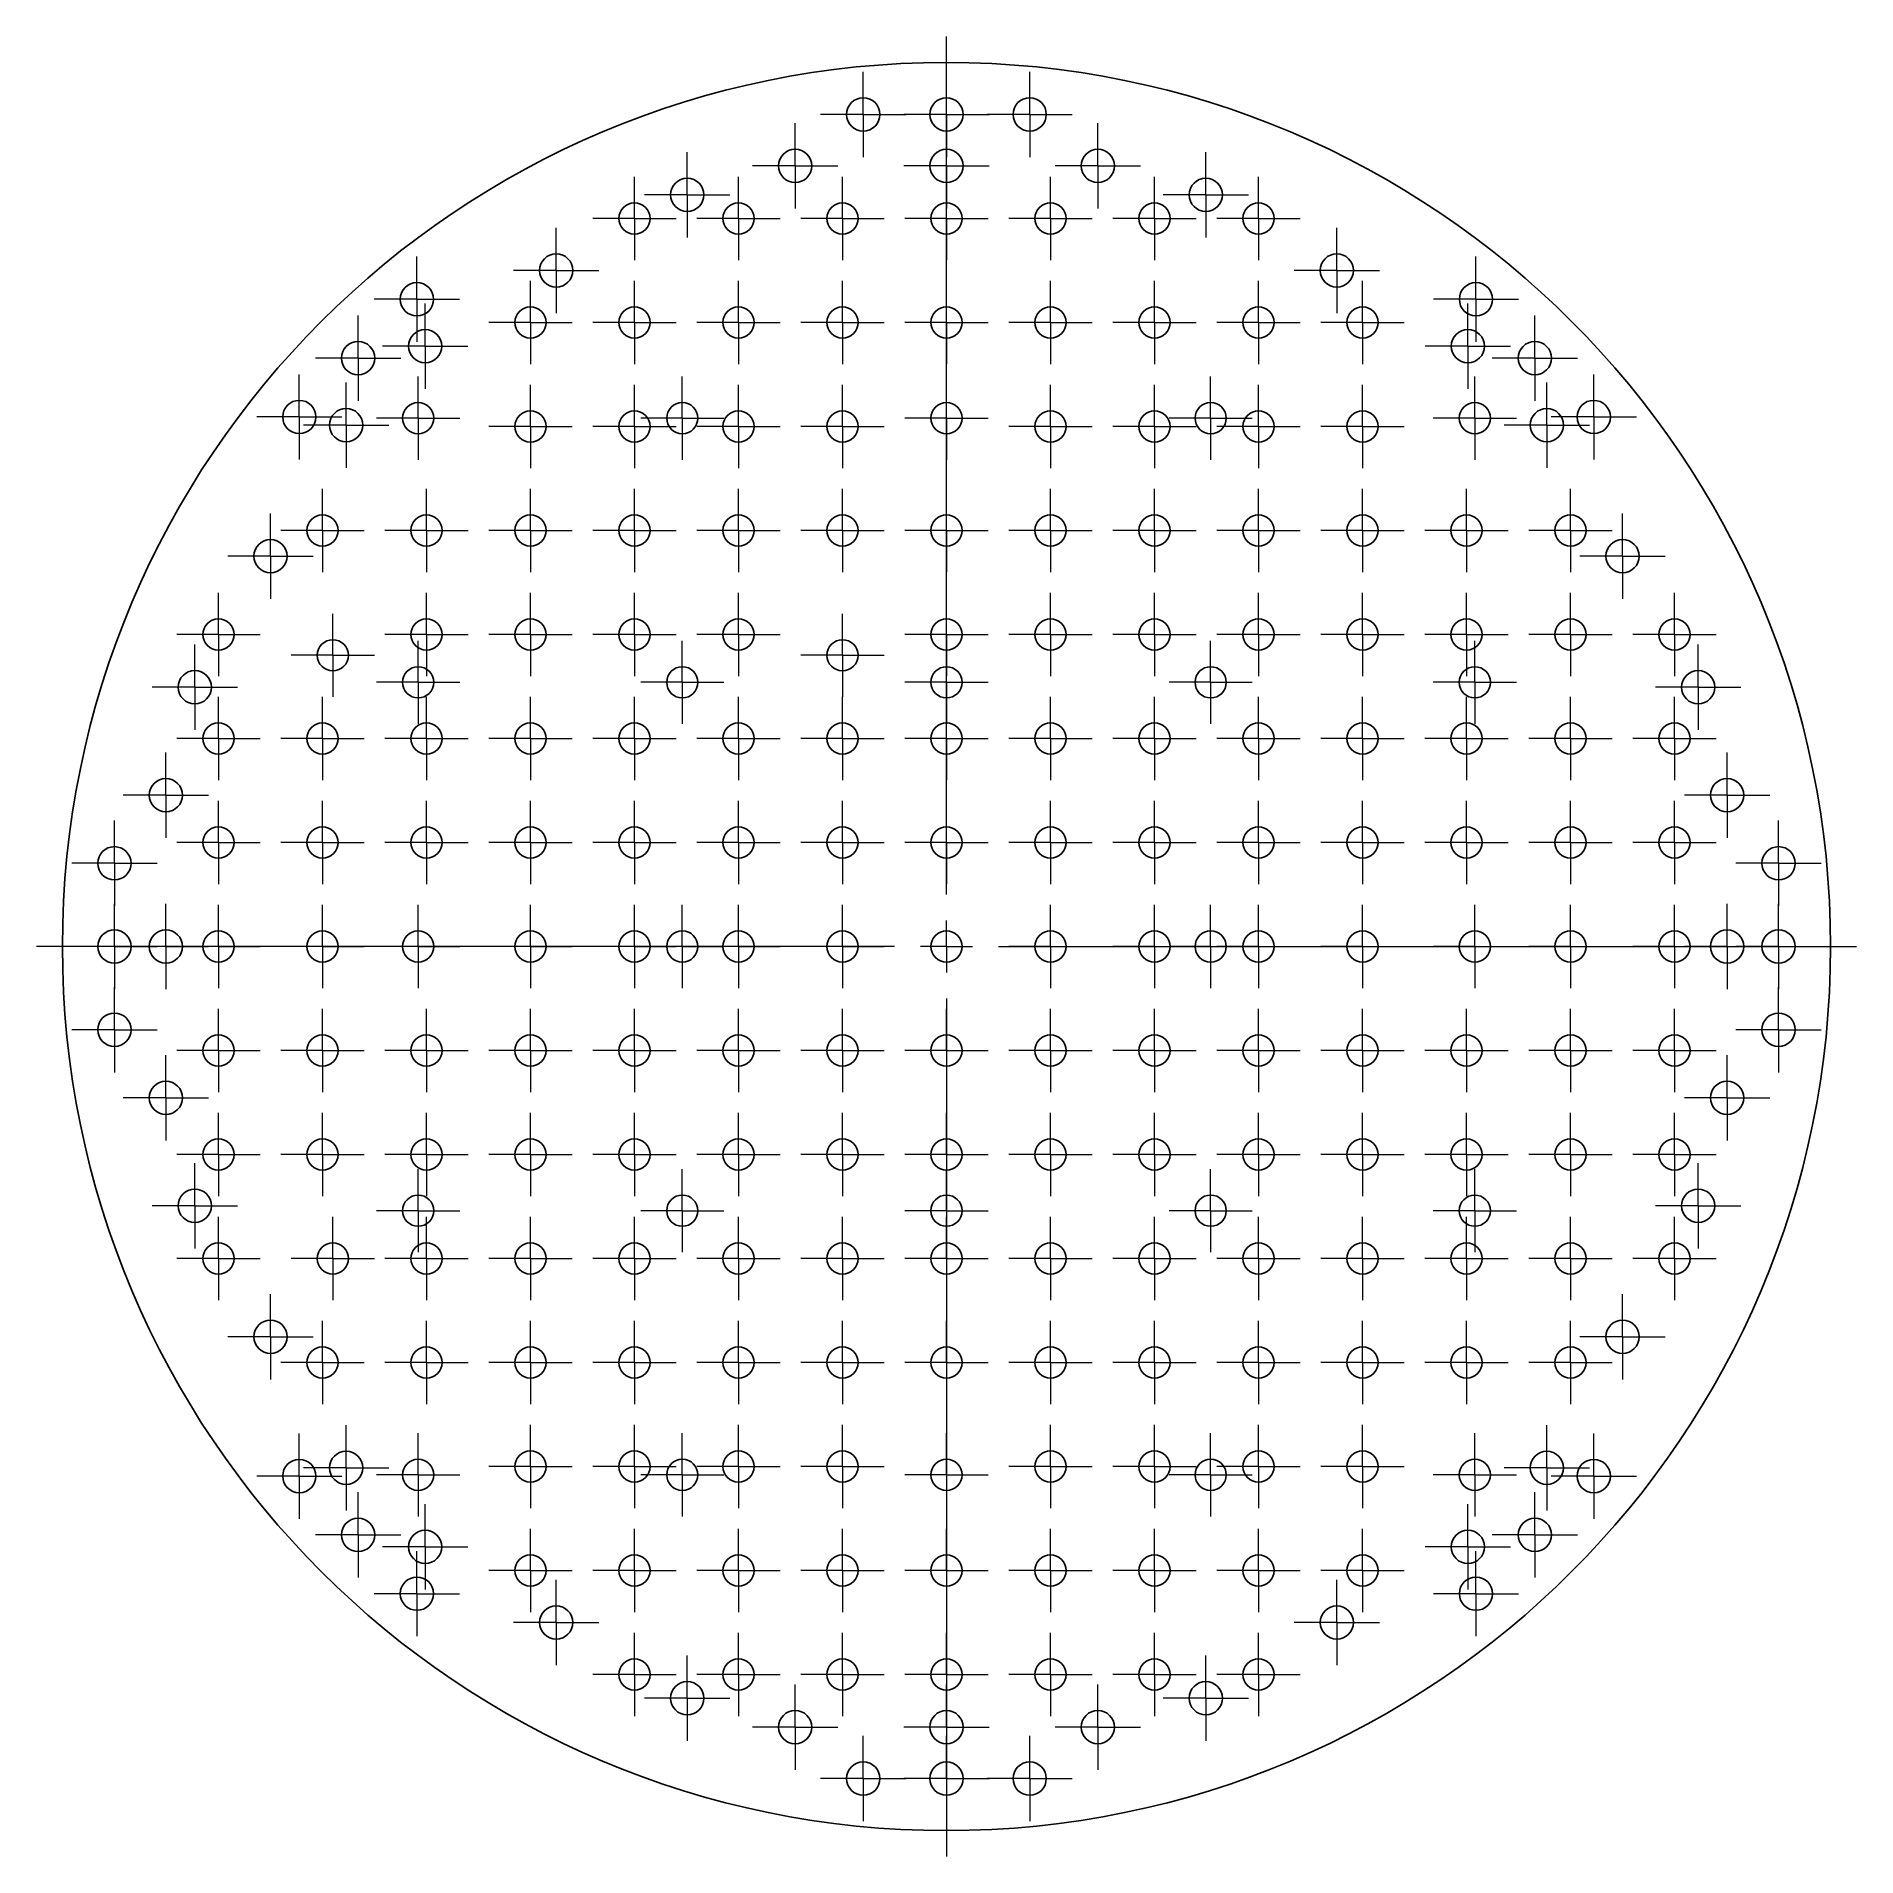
# Model space of a CAD drawing. Header units: millimetres. Extents: x 430 to 605, y 425 to 600.
import ezdxf

# ---------------------------------------------------------------- set-up
doc = ezdxf.new("R2010")
doc.units = ezdxf.units.MM

# ---------------------------------------------------------------- blocks, each defined once
blk = doc.blocks.new('SW_CENTERMARKSYMBOL_0')
at = {"color": 0, "linetype": 'Continuous', "lineweight": 18}
for p, q in [((0, 5), (0, 87.5)), ((0, 0), (0, 2.5)), ((-5, 0), (-87.5, 0)), ((0, 0), (-2.5, 0)), ((0, 0), (0, -2.5)), ((0, 0), (2.5, 0)), ((5, 0), (87.5, 0)), ((0, -5), (0, -87.5))]:
    blk.add_line(p, q, dxfattribs=at)
blk = doc.blocks.new('SW_CENTERMARKSYMBOL_1')
at = {"color": 0, "linetype": 'Continuous', "lineweight": 18}
for p, q in [((0, 2.5), (0, 4)), ((0, 0), (0, 2.5)), ((-2.5, 0), (-4, 0)), ((0, 0), (-2.5, 0)), ((0, 0), (0, -2.5)), ((0, 0), (2.5, 0)), ((2.5, 0), (4, 0)), ((0, -2.5), (0, -4))]:
    blk.add_line(p, q, dxfattribs=at)
blk = doc.blocks.new('SW_CENTERMARKSYMBOL_2')
at = {"color": 0, "linetype": 'Continuous', "lineweight": 18}
for p, q in [((0, 2.5), (0, 4)), ((0, 0), (0, 2.5)), ((-2.5, 0), (-4, 0)), ((0, 0), (-2.5, 0)), ((0, 0), (0, -2.5)), ((0, 0), (2.5, 0)), ((2.5, 0), (4, 0)), ((0, -2.5), (0, -4))]:
    blk.add_line(p, q, dxfattribs=at)
blk = doc.blocks.new('SW_CENTERMARKSYMBOL_3')
at = {"color": 0, "linetype": 'Continuous', "lineweight": 18}
for p, q in [((0, 2.5), (0, 4)), ((0, 0), (0, 2.5)), ((-2.5, 0), (-4, 0)), ((0, 0), (-2.5, 0)), ((0, 0), (0, -2.5)), ((0, 0), (2.5, 0)), ((2.5, 0), (4, 0)), ((0, -2.5), (0, -4))]:
    blk.add_line(p, q, dxfattribs=at)
blk = doc.blocks.new('SW_CENTERMARKSYMBOL_4')
at = {"color": 0, "linetype": 'Continuous', "lineweight": 18}
for p, q in [((0, 2.5), (0, 4)), ((0, 0), (0, 2.5)), ((-2.5, 0), (-4, 0)), ((0, 0), (-2.5, 0)), ((0, 0), (0, -2.5)), ((0, 0), (2.5, 0)), ((2.5, 0), (4, 0)), ((0, -2.5), (0, -4))]:
    blk.add_line(p, q, dxfattribs=at)
blk = doc.blocks.new('SW_CENTERMARKSYMBOL_5')
at = {"color": 0, "linetype": 'Continuous', "lineweight": 18}
for p, q in [((0, 2.5), (0, 4.1)), ((0, 0), (0, 2.5)), ((-2.5, 0), (-4.1, 0)), ((0, 0), (-2.5, 0)), ((0, 0), (0, -2.5)), ((0, 0), (2.5, 0)), ((2.5, 0), (4.1, 0)), ((0, -2.5), (0, -4.1))]:
    blk.add_line(p, q, dxfattribs=at)
blk = doc.blocks.new('SW_CENTERMARKSYMBOL_6')
at = {"color": 0, "linetype": 'Continuous', "lineweight": 18}
for p, q in [((0, 2.5), (0, 4.1)), ((0, 0), (0, 2.5)), ((-2.5, 0), (-4.1, 0)), ((0, 0), (-2.5, 0)), ((0, 0), (0, -2.5)), ((0, 0), (2.5, 0)), ((2.5, 0), (4.1, 0)), ((0, -2.5), (0, -4.1))]:
    blk.add_line(p, q, dxfattribs=at)
blk = doc.blocks.new('SW_CENTERMARKSYMBOL_7')
at = {"color": 0, "linetype": 'Continuous', "lineweight": 18}
for p, q in [((0, 2.5), (0, 4.1)), ((0, 0), (0, 2.5)), ((-2.5, 0), (-4.1, 0)), ((0, 0), (-2.5, 0)), ((0, 0), (0, -2.5)), ((0, 0), (2.5, 0)), ((2.5, 0), (4.1, 0)), ((0, -2.5), (0, -4.1))]:
    blk.add_line(p, q, dxfattribs=at)
blk = doc.blocks.new('SW_CENTERMARKSYMBOL_8')
at = {"color": 0, "linetype": 'Continuous', "lineweight": 18}
for p, q in [((0, 2.5), (0, 4.1)), ((0, 0), (0, 2.5)), ((-2.5, 0), (-4.1, 0)), ((0, 0), (-2.5, 0)), ((0, 0), (0, -2.5)), ((0, 0), (2.5, 0)), ((2.5, 0), (4.1, 0)), ((0, -2.5), (0, -4.1))]:
    blk.add_line(p, q, dxfattribs=at)
blk = doc.blocks.new('SW_CENTERMARKSYMBOL_9')
at = {"color": 0, "linetype": 'Continuous', "lineweight": 18}
for p, q in [((0, 2.5), (0, 4.1)), ((0, 0), (0, 2.5)), ((-2.5, 0), (-4.1, 0)), ((0, 0), (-2.5, 0)), ((0, 0), (0, -2.5)), ((0, 0), (2.5, 0)), ((2.5, 0), (4.1, 0)), ((0, -2.5), (0, -4.1))]:
    blk.add_line(p, q, dxfattribs=at)
blk = doc.blocks.new('SW_CENTERMARKSYMBOL_10')
at = {"color": 0, "linetype": 'Continuous', "lineweight": 18}
for p, q in [((0, 2.5), (0, 4.1)), ((0, 0), (0, 2.5)), ((-2.5, 0), (-4.1, 0)), ((0, 0), (-2.5, 0)), ((0, 0), (0, -2.5)), ((0, 0), (2.5, 0)), ((2.5, 0), (4.1, 0)), ((0, -2.5), (0, -4.1))]:
    blk.add_line(p, q, dxfattribs=at)
blk = doc.blocks.new('SW_CENTERMARKSYMBOL_11')
at = {"color": 0, "linetype": 'Continuous', "lineweight": 18}
for p, q in [((0, 2.5), (0, 4.1)), ((0, 0), (0, 2.5)), ((-2.5, 0), (-4.1, 0)), ((0, 0), (-2.5, 0)), ((0, 0), (0, -2.5)), ((0, 0), (2.5, 0)), ((2.5, 0), (4.1, 0)), ((0, -2.5), (0, -4.1))]:
    blk.add_line(p, q, dxfattribs=at)
blk = doc.blocks.new('SW_CENTERMARKSYMBOL_12')
at = {"color": 0, "linetype": 'Continuous', "lineweight": 18}
for p, q in [((0, 2.5), (0, 4.1)), ((0, 0), (0, 2.5)), ((-2.5, 0), (-4.1, 0)), ((0, 0), (-2.5, 0)), ((0, 0), (0, -2.5)), ((0, 0), (2.5, 0)), ((2.5, 0), (4.1, 0)), ((0, -2.5), (0, -4.1))]:
    blk.add_line(p, q, dxfattribs=at)
blk = doc.blocks.new('SW_CENTERMARKSYMBOL_13')
at = {"color": 0, "linetype": 'Continuous', "lineweight": 18}
for p, q in [((0, 2.5), (0, 4.1)), ((0, 0), (0, 2.5)), ((-2.5, 0), (-4.1, 0)), ((0, 0), (-2.5, 0)), ((0, 0), (0, -2.5)), ((0, 0), (2.5, 0)), ((2.5, 0), (4.1, 0)), ((0, -2.5), (0, -4.1))]:
    blk.add_line(p, q, dxfattribs=at)
blk = doc.blocks.new('SW_CENTERMARKSYMBOL_14')
at = {"color": 0, "linetype": 'Continuous', "lineweight": 18}
for p, q in [((0, 2.5), (0, 4.1)), ((0, 0), (0, 2.5)), ((-2.5, 0), (-4.1, 0)), ((0, 0), (-2.5, 0)), ((0, 0), (0, -2.5)), ((0, 0), (2.5, 0)), ((2.5, 0), (4.1, 0)), ((0, -2.5), (0, -4.1))]:
    blk.add_line(p, q, dxfattribs=at)
blk = doc.blocks.new('SW_CENTERMARKSYMBOL_15')
at = {"color": 0, "linetype": 'Continuous', "lineweight": 18}
for p, q in [((0, 2.5), (0, 4.1)), ((0, 0), (0, 2.5)), ((-2.5, 0), (-4.1, 0)), ((0, 0), (-2.5, 0)), ((0, 0), (0, -2.5)), ((0, 0), (2.5, 0)), ((2.5, 0), (4.1, 0)), ((0, -2.5), (0, -4.1))]:
    blk.add_line(p, q, dxfattribs=at)
blk = doc.blocks.new('SW_CENTERMARKSYMBOL_16')
at = {"color": 0, "linetype": 'Continuous', "lineweight": 18}
for p, q in [((0, 2.5), (0, 4.1)), ((0, 0), (0, 2.5)), ((-2.5, 0), (-4.1, 0)), ((0, 0), (-2.5, 0)), ((0, 0), (0, -2.5)), ((0, 0), (2.5, 0)), ((2.5, 0), (4.1, 0)), ((0, -2.5), (0, -4.1))]:
    blk.add_line(p, q, dxfattribs=at)
blk = doc.blocks.new('SW_CENTERMARKSYMBOL_17')
at = {"color": 0, "linetype": 'Continuous', "lineweight": 18}
for p, q in [((0, 2.5), (0, 4.1)), ((0, 0), (0, 2.5)), ((-2.5, 0), (-4.1, 0)), ((0, 0), (-2.5, 0)), ((0, 0), (0, -2.5)), ((0, 0), (2.5, 0)), ((2.5, 0), (4.1, 0)), ((0, -2.5), (0, -4.1))]:
    blk.add_line(p, q, dxfattribs=at)
blk = doc.blocks.new('SW_CENTERMARKSYMBOL_18')
at = {"color": 0, "linetype": 'Continuous', "lineweight": 18}
for p, q in [((0, 2.5), (0, 4.1)), ((0, 0), (0, 2.5)), ((-2.5, 0), (-4.1, 0)), ((0, 0), (-2.5, 0)), ((0, 0), (0, -2.5)), ((0, 0), (2.5, 0)), ((2.5, 0), (4.1, 0)), ((0, -2.5), (0, -4.1))]:
    blk.add_line(p, q, dxfattribs=at)
blk = doc.blocks.new('SW_CENTERMARKSYMBOL_19')
at = {"color": 0, "linetype": 'Continuous', "lineweight": 18}
for p, q in [((0, 2.5), (0, 4.1)), ((0, 0), (0, 2.5)), ((-2.5, 0), (-4.1, 0)), ((0, 0), (-2.5, 0)), ((0, 0), (0, -2.5)), ((0, 0), (2.5, 0)), ((2.5, 0), (4.1, 0)), ((0, -2.5), (0, -4.1))]:
    blk.add_line(p, q, dxfattribs=at)
blk = doc.blocks.new('SW_CENTERMARKSYMBOL_20')
at = {"color": 0, "linetype": 'Continuous', "lineweight": 18}
for p, q in [((0, 2.5), (0, 4.1)), ((0, 0), (0, 2.5)), ((-2.5, 0), (-4.1, 0)), ((0, 0), (-2.5, 0)), ((0, 0), (0, -2.5)), ((0, 0), (2.5, 0)), ((2.5, 0), (4.1, 0)), ((0, -2.5), (0, -4.1))]:
    blk.add_line(p, q, dxfattribs=at)
blk = doc.blocks.new('SW_CENTERMARKSYMBOL_21')
at = {"color": 0, "linetype": 'Continuous', "lineweight": 18}
for p, q in [((0, 2.5), (0, 4.1)), ((0, 0), (0, 2.5)), ((-2.5, 0), (-4.1, 0)), ((0, 0), (-2.5, 0)), ((0, 0), (0, -2.5)), ((0, 0), (2.5, 0)), ((2.5, 0), (4.1, 0)), ((0, -2.5), (0, -4.1))]:
    blk.add_line(p, q, dxfattribs=at)
blk = doc.blocks.new('SW_CENTERMARKSYMBOL_22')
at = {"color": 0, "linetype": 'Continuous', "lineweight": 18}
for p, q in [((0, 2.5), (0, 4.1)), ((0, 0), (0, 2.5)), ((-2.5, 0), (-4.1, 0)), ((0, 0), (-2.5, 0)), ((0, 0), (0, -2.5)), ((0, 0), (2.5, 0)), ((2.5, 0), (4.1, 0)), ((0, -2.5), (0, -4.1))]:
    blk.add_line(p, q, dxfattribs=at)
blk = doc.blocks.new('SW_CENTERMARKSYMBOL_23')
at = {"color": 0, "linetype": 'Continuous', "lineweight": 18}
for p, q in [((0, 2.5), (0, 4.1)), ((0, 0), (0, 2.5)), ((-2.5, 0), (-4.1, 0)), ((0, 0), (-2.5, 0)), ((0, 0), (0, -2.5)), ((0, 0), (2.5, 0)), ((2.5, 0), (4.1, 0)), ((0, -2.5), (0, -4.1))]:
    blk.add_line(p, q, dxfattribs=at)
blk = doc.blocks.new('SW_CENTERMARKSYMBOL_24')
at = {"color": 0, "linetype": 'Continuous', "lineweight": 18}
for p, q in [((0, 2.5), (0, 4.1)), ((0, 0), (0, 2.5)), ((-2.5, 0), (-4.1, 0)), ((0, 0), (-2.5, 0)), ((0, 0), (0, -2.5)), ((0, 0), (2.5, 0)), ((2.5, 0), (4.1, 0)), ((0, -2.5), (0, -4.1))]:
    blk.add_line(p, q, dxfattribs=at)
blk = doc.blocks.new('SW_CENTERMARKSYMBOL_25')
at = {"color": 0, "linetype": 'Continuous', "lineweight": 18}
for p, q in [((0, 2.5), (0, 4.1)), ((0, 0), (0, 2.5)), ((-2.5, 0), (-4.1, 0)), ((0, 0), (-2.5, 0)), ((0, 0), (0, -2.5)), ((0, 0), (2.5, 0)), ((2.5, 0), (4.1, 0)), ((0, -2.5), (0, -4.1))]:
    blk.add_line(p, q, dxfattribs=at)
blk = doc.blocks.new('SW_CENTERMARKSYMBOL_26')
at = {"color": 0, "linetype": 'Continuous', "lineweight": 18}
for p, q in [((0, 2.5), (0, 4.1)), ((0, 0), (0, 2.5)), ((-2.5, 0), (-4.1, 0)), ((0, 0), (-2.5, 0)), ((0, 0), (0, -2.5)), ((0, 0), (2.5, 0)), ((2.5, 0), (4.1, 0)), ((0, -2.5), (0, -4.1))]:
    blk.add_line(p, q, dxfattribs=at)
blk = doc.blocks.new('SW_CENTERMARKSYMBOL_27')
at = {"color": 0, "linetype": 'Continuous', "lineweight": 18}
for p, q in [((0, 2.5), (0, 4.1)), ((0, 0), (0, 2.5)), ((-2.5, 0), (-4.1, 0)), ((0, 0), (-2.5, 0)), ((0, 0), (0, -2.5)), ((0, 0), (2.5, 0)), ((2.5, 0), (4.1, 0)), ((0, -2.5), (0, -4.1))]:
    blk.add_line(p, q, dxfattribs=at)
blk = doc.blocks.new('SW_CENTERMARKSYMBOL_28')
at = {"color": 0, "linetype": 'Continuous', "lineweight": 18}
for p, q in [((0, 2.5), (0, 4.1)), ((0, 0), (0, 2.5)), ((-2.5, 0), (-4.1, 0)), ((0, 0), (-2.5, 0)), ((0, 0), (0, -2.5)), ((0, 0), (2.5, 0)), ((2.5, 0), (4.1, 0)), ((0, -2.5), (0, -4.1))]:
    blk.add_line(p, q, dxfattribs=at)
blk = doc.blocks.new('SW_CENTERMARKSYMBOL_29')
at = {"color": 0, "linetype": 'Continuous', "lineweight": 18}
for p, q in [((0, 2.5), (0, 4.1)), ((0, 0), (0, 2.5)), ((-2.5, 0), (-4.1, 0)), ((0, 0), (-2.5, 0)), ((0, 0), (0, -2.5)), ((0, 0), (2.5, 0)), ((2.5, 0), (4.1, 0)), ((0, -2.5), (0, -4.1))]:
    blk.add_line(p, q, dxfattribs=at)
blk = doc.blocks.new('SW_CENTERMARKSYMBOL_30')
at = {"color": 0, "linetype": 'Continuous', "lineweight": 18}
for p, q in [((0, 2.5), (0, 4.1)), ((0, 0), (0, 2.5)), ((-2.5, 0), (-4.1, 0)), ((0, 0), (-2.5, 0)), ((0, 0), (0, -2.5)), ((0, 0), (2.5, 0)), ((2.5, 0), (4.1, 0)), ((0, -2.5), (0, -4.1))]:
    blk.add_line(p, q, dxfattribs=at)
blk = doc.blocks.new('SW_CENTERMARKSYMBOL_31')
at = {"color": 0, "linetype": 'Continuous', "lineweight": 18}
for p, q in [((0, 2.5), (0, 4.1)), ((0, 0), (0, 2.5)), ((-2.5, 0), (-4.1, 0)), ((0, 0), (-2.5, 0)), ((0, 0), (0, -2.5)), ((0, 0), (2.5, 0)), ((2.5, 0), (4.1, 0)), ((0, -2.5), (0, -4.1))]:
    blk.add_line(p, q, dxfattribs=at)
blk = doc.blocks.new('SW_CENTERMARKSYMBOL_32')
at = {"color": 0, "linetype": 'Continuous', "lineweight": 18}
for p, q in [((0, 2.5), (0, 4.1)), ((0, 0), (0, 2.5)), ((-2.5, 0), (-4.1, 0)), ((0, 0), (-2.5, 0)), ((0, 0), (0, -2.5)), ((0, 0), (2.5, 0)), ((2.5, 0), (4.1, 0)), ((0, -2.5), (0, -4.1))]:
    blk.add_line(p, q, dxfattribs=at)
blk = doc.blocks.new('SW_CENTERMARKSYMBOL_33')
at = {"color": 0, "linetype": 'Continuous', "lineweight": 18}
for p, q in [((0, 2.5), (0, 4.1)), ((0, 0), (0, 2.5)), ((-2.5, 0), (-4.1, 0)), ((0, 0), (-2.5, 0)), ((0, 0), (0, -2.5)), ((0, 0), (2.5, 0)), ((2.5, 0), (4.1, 0)), ((0, -2.5), (0, -4.1))]:
    blk.add_line(p, q, dxfattribs=at)
blk = doc.blocks.new('SW_CENTERMARKSYMBOL_34')
at = {"color": 0, "linetype": 'Continuous', "lineweight": 18}
for p, q in [((0, 2.5), (0, 4.1)), ((0, 0), (0, 2.5)), ((-2.5, 0), (-4.1, 0)), ((0, 0), (-2.5, 0)), ((0, 0), (0, -2.5)), ((0, 0), (2.5, 0)), ((2.5, 0), (4.1, 0)), ((0, -2.5), (0, -4.1))]:
    blk.add_line(p, q, dxfattribs=at)
blk = doc.blocks.new('SW_CENTERMARKSYMBOL_35')
at = {"color": 0, "linetype": 'Continuous', "lineweight": 18}
for p, q in [((0, 2.5), (0, 4.1)), ((0, 0), (0, 2.5)), ((-2.5, 0), (-4.1, 0)), ((0, 0), (-2.5, 0)), ((0, 0), (0, -2.5)), ((0, 0), (2.5, 0)), ((2.5, 0), (4.1, 0)), ((0, -2.5), (0, -4.1))]:
    blk.add_line(p, q, dxfattribs=at)
blk = doc.blocks.new('SW_CENTERMARKSYMBOL_36')
at = {"color": 0, "linetype": 'Continuous', "lineweight": 18}
for p, q in [((0, 2.5), (0, 4.1)), ((0, 0), (0, 2.5)), ((-2.5, 0), (-4.1, 0)), ((0, 0), (-2.5, 0)), ((0, 0), (0, -2.5)), ((0, 0), (2.5, 0)), ((2.5, 0), (4.1, 0)), ((0, -2.5), (0, -4.1))]:
    blk.add_line(p, q, dxfattribs=at)
blk = doc.blocks.new('SW_CENTERMARKSYMBOL_37')
at = {"color": 0, "linetype": 'Continuous', "lineweight": 18}
for p, q in [((0, 2.5), (0, 4.1)), ((0, 0), (0, 2.5)), ((-2.5, 0), (-4.1, 0)), ((0, 0), (-2.5, 0)), ((0, 0), (0, -2.5)), ((0, 0), (2.5, 0)), ((2.5, 0), (4.1, 0)), ((0, -2.5), (0, -4.1))]:
    blk.add_line(p, q, dxfattribs=at)
blk = doc.blocks.new('SW_CENTERMARKSYMBOL_38')
at = {"color": 0, "linetype": 'Continuous', "lineweight": 18}
for p, q in [((0, 2.5), (0, 4.1)), ((0, 0), (0, 2.5)), ((-2.5, 0), (-4.1, 0)), ((0, 0), (-2.5, 0)), ((0, 0), (0, -2.5)), ((0, 0), (2.5, 0)), ((2.5, 0), (4.1, 0)), ((0, -2.5), (0, -4.1))]:
    blk.add_line(p, q, dxfattribs=at)
blk = doc.blocks.new('SW_CENTERMARKSYMBOL_39')
at = {"color": 0, "linetype": 'Continuous', "lineweight": 18}
for p, q in [((0, 2.5), (0, 4.1)), ((0, 0), (0, 2.5)), ((-2.5, 0), (-4.1, 0)), ((0, 0), (-2.5, 0)), ((0, 0), (0, -2.5)), ((0, 0), (2.5, 0)), ((2.5, 0), (4.1, 0)), ((0, -2.5), (0, -4.1))]:
    blk.add_line(p, q, dxfattribs=at)
blk = doc.blocks.new('SW_CENTERMARKSYMBOL_40')
at = {"color": 0, "linetype": 'Continuous', "lineweight": 18}
for p, q in [((0, 2.5), (0, 4.1)), ((0, 0), (0, 2.5)), ((-2.5, 0), (-4.1, 0)), ((0, 0), (-2.5, 0)), ((0, 0), (0, -2.5)), ((0, 0), (2.5, 0)), ((2.5, 0), (4.1, 0)), ((0, -2.5), (0, -4.1))]:
    blk.add_line(p, q, dxfattribs=at)
blk = doc.blocks.new('SW_CENTERMARKSYMBOL_41')
at = {"color": 0, "linetype": 'Continuous', "lineweight": 18}
for p, q in [((0, 2.5), (0, 4)), ((0, 0), (0, 2.5)), ((-2.5, 0), (-4, 0)), ((0, 0), (-2.5, 0)), ((0, 0), (0, -2.5)), ((0, 0), (2.5, 0)), ((2.5, 0), (4, 0)), ((0, -2.5), (0, -4))]:
    blk.add_line(p, q, dxfattribs=at)
blk = doc.blocks.new('SW_CENTERMARKSYMBOL_42')
at = {"color": 0, "linetype": 'Continuous', "lineweight": 18}
for p, q in [((0, 2.5), (0, 4)), ((0, 0), (0, 2.5)), ((-2.5, 0), (-4, 0)), ((0, 0), (-2.5, 0)), ((0, 0), (0, -2.5)), ((0, 0), (2.5, 0)), ((2.5, 0), (4, 0)), ((0, -2.5), (0, -4))]:
    blk.add_line(p, q, dxfattribs=at)
blk = doc.blocks.new('SW_CENTERMARKSYMBOL_43')
at = {"color": 0, "linetype": 'Continuous', "lineweight": 18}
for p, q in [((0, 2.5), (0, 4)), ((0, 0), (0, 2.5)), ((-2.5, 0), (-4, 0)), ((0, 0), (-2.5, 0)), ((0, 0), (0, -2.5)), ((0, 0), (2.5, 0)), ((2.5, 0), (4, 0)), ((0, -2.5), (0, -4))]:
    blk.add_line(p, q, dxfattribs=at)
blk = doc.blocks.new('SW_CENTERMARKSYMBOL_44')
at = {"color": 0, "linetype": 'Continuous', "lineweight": 18}
for p, q in [((0, 2.5), (0, 4)), ((0, 0), (0, 2.5)), ((-2.5, 0), (-4, 0)), ((0, 0), (-2.5, 0)), ((0, 0), (0, -2.5)), ((0, 0), (2.5, 0)), ((2.5, 0), (4, 0)), ((0, -2.5), (0, -4))]:
    blk.add_line(p, q, dxfattribs=at)
blk = doc.blocks.new('SW_CENTERMARKSYMBOL_45')
at = {"color": 0, "linetype": 'Continuous', "lineweight": 18}
for p, q in [((0, 2.5), (0, 4)), ((0, 0), (0, 2.5)), ((-2.5, 0), (-4, 0)), ((0, 0), (-2.5, 0)), ((0, 0), (0, -2.5)), ((0, 0), (2.5, 0)), ((2.5, 0), (4, 0)), ((0, -2.5), (0, -4))]:
    blk.add_line(p, q, dxfattribs=at)
blk = doc.blocks.new('SW_CENTERMARKSYMBOL_46')
at = {"color": 0, "linetype": 'Continuous', "lineweight": 18}
for p, q in [((0, 2.5), (0, 4)), ((0, 0), (0, 2.5)), ((-2.5, 0), (-4, 0)), ((0, 0), (-2.5, 0)), ((0, 0), (0, -2.5)), ((0, 0), (2.5, 0)), ((2.5, 0), (4, 0)), ((0, -2.5), (0, -4))]:
    blk.add_line(p, q, dxfattribs=at)
blk = doc.blocks.new('SW_CENTERMARKSYMBOL_47')
at = {"color": 0, "linetype": 'Continuous', "lineweight": 18}
for p, q in [((0, 2.5), (0, 4)), ((0, 0), (0, 2.5)), ((-2.5, 0), (-4, 0)), ((0, 0), (-2.5, 0)), ((0, 0), (0, -2.5)), ((0, 0), (2.5, 0)), ((2.5, 0), (4, 0)), ((0, -2.5), (0, -4))]:
    blk.add_line(p, q, dxfattribs=at)
blk = doc.blocks.new('SW_CENTERMARKSYMBOL_48')
at = {"color": 0, "linetype": 'Continuous', "lineweight": 18}
for p, q in [((0, 2.5), (0, 4)), ((0, 0), (0, 2.5)), ((-2.5, 0), (-4, 0)), ((0, 0), (-2.5, 0)), ((0, 0), (0, -2.5)), ((0, 0), (2.5, 0)), ((2.5, 0), (4, 0)), ((0, -2.5), (0, -4))]:
    blk.add_line(p, q, dxfattribs=at)
blk = doc.blocks.new('SW_CENTERMARKSYMBOL_49')
at = {"color": 0, "linetype": 'Continuous', "lineweight": 18}
for p, q in [((0, 2.5), (0, 4)), ((0, 0), (0, 2.5)), ((-2.5, 0), (-4, 0)), ((0, 0), (-2.5, 0)), ((0, 0), (0, -2.5)), ((0, 0), (2.5, 0)), ((2.5, 0), (4, 0)), ((0, -2.5), (0, -4))]:
    blk.add_line(p, q, dxfattribs=at)
blk = doc.blocks.new('SW_CENTERMARKSYMBOL_50')
at = {"color": 0, "linetype": 'Continuous', "lineweight": 18}
for p, q in [((0, 2.5), (0, 4)), ((0, 0), (0, 2.5)), ((-2.5, 0), (-4, 0)), ((0, 0), (-2.5, 0)), ((0, 0), (0, -2.5)), ((0, 0), (2.5, 0)), ((2.5, 0), (4, 0)), ((0, -2.5), (0, -4))]:
    blk.add_line(p, q, dxfattribs=at)
blk = doc.blocks.new('SW_CENTERMARKSYMBOL_51')
at = {"color": 0, "linetype": 'Continuous', "lineweight": 18}
for p, q in [((0, 2.5), (0, 4)), ((0, 0), (0, 2.5)), ((-2.5, 0), (-4, 0)), ((0, 0), (-2.5, 0)), ((0, 0), (0, -2.5)), ((0, 0), (2.5, 0)), ((2.5, 0), (4, 0)), ((0, -2.5), (0, -4))]:
    blk.add_line(p, q, dxfattribs=at)
blk = doc.blocks.new('SW_CENTERMARKSYMBOL_52')
at = {"color": 0, "linetype": 'Continuous', "lineweight": 18}
for p, q in [((0, 2.5), (0, 4)), ((0, 0), (0, 2.5)), ((-2.5, 0), (-4, 0)), ((0, 0), (-2.5, 0)), ((0, 0), (0, -2.5)), ((0, 0), (2.5, 0)), ((2.5, 0), (4, 0)), ((0, -2.5), (0, -4))]:
    blk.add_line(p, q, dxfattribs=at)
blk = doc.blocks.new('SW_CENTERMARKSYMBOL_53')
at = {"color": 0, "linetype": 'Continuous', "lineweight": 18}
for p, q in [((0, 2.5), (0, 4)), ((0, 0), (0, 2.5)), ((-2.5, 0), (-4, 0)), ((0, 0), (-2.5, 0)), ((0, 0), (0, -2.5)), ((0, 0), (2.5, 0)), ((2.5, 0), (4, 0)), ((0, -2.5), (0, -4))]:
    blk.add_line(p, q, dxfattribs=at)
blk = doc.blocks.new('SW_CENTERMARKSYMBOL_54')
at = {"color": 0, "linetype": 'Continuous', "lineweight": 18}
for p, q in [((0, 2.5), (0, 4)), ((0, 0), (0, 2.5)), ((-2.5, 0), (-4, 0)), ((0, 0), (-2.5, 0)), ((0, 0), (0, -2.5)), ((0, 0), (2.5, 0)), ((2.5, 0), (4, 0)), ((0, -2.5), (0, -4))]:
    blk.add_line(p, q, dxfattribs=at)
blk = doc.blocks.new('SW_CENTERMARKSYMBOL_55')
at = {"color": 0, "linetype": 'Continuous', "lineweight": 18}
for p, q in [((0, 2.5), (0, 4)), ((0, 0), (0, 2.5)), ((-2.5, 0), (-4, 0)), ((0, 0), (-2.5, 0)), ((0, 0), (0, -2.5)), ((0, 0), (2.5, 0)), ((2.5, 0), (4, 0)), ((0, -2.5), (0, -4))]:
    blk.add_line(p, q, dxfattribs=at)
blk = doc.blocks.new('SW_CENTERMARKSYMBOL_56')
at = {"color": 0, "linetype": 'Continuous', "lineweight": 18}
for p, q in [((0, 2.5), (0, 4)), ((0, 0), (0, 2.5)), ((-2.5, 0), (-4, 0)), ((0, 0), (-2.5, 0)), ((0, 0), (0, -2.5)), ((0, 0), (2.5, 0)), ((2.5, 0), (4, 0)), ((0, -2.5), (0, -4))]:
    blk.add_line(p, q, dxfattribs=at)
blk = doc.blocks.new('SW_CENTERMARKSYMBOL_57')
at = {"color": 0, "linetype": 'Continuous', "lineweight": 18}
for p, q in [((0, 2.5), (0, 4)), ((0, 0), (0, 2.5)), ((-2.5, 0), (-4, 0)), ((0, 0), (-2.5, 0)), ((0, 0), (0, -2.5)), ((0, 0), (2.5, 0)), ((2.5, 0), (4, 0)), ((0, -2.5), (0, -4))]:
    blk.add_line(p, q, dxfattribs=at)
blk = doc.blocks.new('SW_CENTERMARKSYMBOL_58')
at = {"color": 0, "linetype": 'Continuous', "lineweight": 18}
for p, q in [((0, 2.5), (0, 4)), ((0, 0), (0, 2.5)), ((-2.5, 0), (-4, 0)), ((0, 0), (-2.5, 0)), ((0, 0), (0, -2.5)), ((0, 0), (2.5, 0)), ((2.5, 0), (4, 0)), ((0, -2.5), (0, -4))]:
    blk.add_line(p, q, dxfattribs=at)
blk = doc.blocks.new('SW_CENTERMARKSYMBOL_59')
at = {"color": 0, "linetype": 'Continuous', "lineweight": 18}
for p, q in [((0, 2.5), (0, 4)), ((0, 0), (0, 2.5)), ((-2.5, 0), (-4, 0)), ((0, 0), (-2.5, 0)), ((0, 0), (0, -2.5)), ((0, 0), (2.5, 0)), ((2.5, 0), (4, 0)), ((0, -2.5), (0, -4))]:
    blk.add_line(p, q, dxfattribs=at)
blk = doc.blocks.new('SW_CENTERMARKSYMBOL_60')
at = {"color": 0, "linetype": 'Continuous', "lineweight": 18}
for p, q in [((0, 2.5), (0, 4)), ((0, 0), (0, 2.5)), ((-2.5, 0), (-4, 0)), ((0, 0), (-2.5, 0)), ((0, 0), (0, -2.5)), ((0, 0), (2.5, 0)), ((2.5, 0), (4, 0)), ((0, -2.5), (0, -4))]:
    blk.add_line(p, q, dxfattribs=at)
blk = doc.blocks.new('SW_CENTERMARKSYMBOL_61')
at = {"color": 0, "linetype": 'Continuous', "lineweight": 18}
for p, q in [((0, 2.5), (0, 4)), ((0, 0), (0, 2.5)), ((-2.5, 0), (-4, 0)), ((0, 0), (-2.5, 0)), ((0, 0), (0, -2.5)), ((0, 0), (2.5, 0)), ((2.5, 0), (4, 0)), ((0, -2.5), (0, -4))]:
    blk.add_line(p, q, dxfattribs=at)
blk = doc.blocks.new('SW_CENTERMARKSYMBOL_62')
at = {"color": 0, "linetype": 'Continuous', "lineweight": 18}
for p, q in [((0, 2.5), (0, 4)), ((0, 0), (0, 2.5)), ((-2.5, 0), (-4, 0)), ((0, 0), (-2.5, 0)), ((0, 0), (0, -2.5)), ((0, 0), (2.5, 0)), ((2.5, 0), (4, 0)), ((0, -2.5), (0, -4))]:
    blk.add_line(p, q, dxfattribs=at)
blk = doc.blocks.new('SW_CENTERMARKSYMBOL_63')
at = {"color": 0, "linetype": 'Continuous', "lineweight": 18}
for p, q in [((0, 2.5), (0, 4)), ((0, 0), (0, 2.5)), ((-2.5, 0), (-4, 0)), ((0, 0), (-2.5, 0)), ((0, 0), (0, -2.5)), ((0, 0), (2.5, 0)), ((2.5, 0), (4, 0)), ((0, -2.5), (0, -4))]:
    blk.add_line(p, q, dxfattribs=at)
blk = doc.blocks.new('SW_CENTERMARKSYMBOL_64')
at = {"color": 0, "linetype": 'Continuous', "lineweight": 18}
for p, q in [((0, 2.5), (0, 4)), ((0, 0), (0, 2.5)), ((-2.5, 0), (-4, 0)), ((0, 0), (-2.5, 0)), ((0, 0), (0, -2.5)), ((0, 0), (2.5, 0)), ((2.5, 0), (4, 0)), ((0, -2.5), (0, -4))]:
    blk.add_line(p, q, dxfattribs=at)
blk = doc.blocks.new('SW_CENTERMARKSYMBOL_65')
at = {"color": 0, "linetype": 'Continuous', "lineweight": 18}
for p, q in [((0, 2.5), (0, 4.1)), ((0, 0), (0, 2.5)), ((-2.5, 0), (-4.1, 0)), ((0, 0), (-2.5, 0)), ((0, 0), (0, -2.5)), ((0, 0), (2.5, 0)), ((2.5, 0), (4.1, 0)), ((0, -2.5), (0, -4.1))]:
    blk.add_line(p, q, dxfattribs=at)
blk = doc.blocks.new('SW_CENTERMARKSYMBOL_66')
at = {"color": 0, "linetype": 'Continuous', "lineweight": 18}
for p, q in [((0, 2.5), (0, 4.1)), ((0, 0), (0, 2.5)), ((-2.5, 0), (-4.1, 0)), ((0, 0), (-2.5, 0)), ((0, 0), (0, -2.5)), ((0, 0), (2.5, 0)), ((2.5, 0), (4.1, 0)), ((0, -2.5), (0, -4.1))]:
    blk.add_line(p, q, dxfattribs=at)
blk = doc.blocks.new('SW_CENTERMARKSYMBOL_67')
at = {"color": 0, "linetype": 'Continuous', "lineweight": 18}
for p, q in [((0, 2.5), (0, 4.1)), ((0, 0), (0, 2.5)), ((-2.5, 0), (-4.1, 0)), ((0, 0), (-2.5, 0)), ((0, 0), (0, -2.5)), ((0, 0), (2.5, 0)), ((2.5, 0), (4.1, 0)), ((0, -2.5), (0, -4.1))]:
    blk.add_line(p, q, dxfattribs=at)
blk = doc.blocks.new('SW_CENTERMARKSYMBOL_68')
at = {"color": 0, "linetype": 'Continuous', "lineweight": 18}
for p, q in [((0, 2.5), (0, 4)), ((0, 0), (0, 2.5)), ((-2.5, 0), (-4, 0)), ((0, 0), (-2.5, 0)), ((0, 0), (0, -2.5)), ((0, 0), (2.5, 0)), ((2.5, 0), (4, 0)), ((0, -2.5), (0, -4))]:
    blk.add_line(p, q, dxfattribs=at)
blk = doc.blocks.new('SW_CENTERMARKSYMBOL_69')
at = {"color": 0, "linetype": 'Continuous', "lineweight": 18}
for p, q in [((0, 2.5), (0, 4)), ((0, 0), (0, 2.5)), ((-2.5, 0), (-4, 0)), ((0, 0), (-2.5, 0)), ((0, 0), (0, -2.5)), ((0, 0), (2.5, 0)), ((2.5, 0), (4, 0)), ((0, -2.5), (0, -4))]:
    blk.add_line(p, q, dxfattribs=at)
blk = doc.blocks.new('SW_CENTERMARKSYMBOL_70')
at = {"color": 0, "linetype": 'Continuous', "lineweight": 18}
for p, q in [((0, 2.5), (0, 4)), ((0, 0), (0, 2.5)), ((-2.5, 0), (-4, 0)), ((0, 0), (-2.5, 0)), ((0, 0), (0, -2.5)), ((0, 0), (2.5, 0)), ((2.5, 0), (4, 0)), ((0, -2.5), (0, -4))]:
    blk.add_line(p, q, dxfattribs=at)
blk = doc.blocks.new('SW_CENTERMARKSYMBOL_71')
at = {"color": 0, "linetype": 'Continuous', "lineweight": 18}
for p, q in [((0, 2.5), (0, 4)), ((0, 0), (0, 2.5)), ((-2.5, 0), (-4, 0)), ((0, 0), (-2.5, 0)), ((0, 0), (0, -2.5)), ((0, 0), (2.5, 0)), ((2.5, 0), (4, 0)), ((0, -2.5), (0, -4))]:
    blk.add_line(p, q, dxfattribs=at)
blk = doc.blocks.new('SW_CENTERMARKSYMBOL_72')
at = {"color": 0, "linetype": 'Continuous', "lineweight": 18}
for p, q in [((0, 2.5), (0, 4)), ((0, 0), (0, 2.5)), ((-2.5, 0), (-4, 0)), ((0, 0), (-2.5, 0)), ((0, 0), (0, -2.5)), ((0, 0), (2.5, 0)), ((2.5, 0), (4, 0)), ((0, -2.5), (0, -4))]:
    blk.add_line(p, q, dxfattribs=at)
blk = doc.blocks.new('SW_CENTERMARKSYMBOL_73')
at = {"color": 0, "linetype": 'Continuous', "lineweight": 18}
for p, q in [((0, 2.5), (0, 4)), ((0, 0), (0, 2.5)), ((-2.5, 0), (-4, 0)), ((0, 0), (-2.5, 0)), ((0, 0), (0, -2.5)), ((0, 0), (2.5, 0)), ((2.5, 0), (4, 0)), ((0, -2.5), (0, -4))]:
    blk.add_line(p, q, dxfattribs=at)
blk = doc.blocks.new('SW_CENTERMARKSYMBOL_74')
at = {"color": 0, "linetype": 'Continuous', "lineweight": 18}
for p, q in [((0, 2.5), (0, 4)), ((0, 0), (0, 2.5)), ((-2.5, 0), (-4, 0)), ((0, 0), (-2.5, 0)), ((0, 0), (0, -2.5)), ((0, 0), (2.5, 0)), ((2.5, 0), (4, 0)), ((0, -2.5), (0, -4))]:
    blk.add_line(p, q, dxfattribs=at)
blk = doc.blocks.new('SW_CENTERMARKSYMBOL_75')
at = {"color": 0, "linetype": 'Continuous', "lineweight": 18}
for p, q in [((0, 2.5), (0, 4)), ((0, 0), (0, 2.5)), ((-2.5, 0), (-4, 0)), ((0, 0), (-2.5, 0)), ((0, 0), (0, -2.5)), ((0, 0), (2.5, 0)), ((2.5, 0), (4, 0)), ((0, -2.5), (0, -4))]:
    blk.add_line(p, q, dxfattribs=at)
blk = doc.blocks.new('SW_CENTERMARKSYMBOL_76')
at = {"color": 0, "linetype": 'Continuous', "lineweight": 18}
for p, q in [((0, 2.5), (0, 4)), ((0, 0), (0, 2.5)), ((-2.5, 0), (-4, 0)), ((0, 0), (-2.5, 0)), ((0, 0), (0, -2.5)), ((0, 0), (2.5, 0)), ((2.5, 0), (4, 0)), ((0, -2.5), (0, -4))]:
    blk.add_line(p, q, dxfattribs=at)
blk = doc.blocks.new('SW_CENTERMARKSYMBOL_77')
at = {"color": 0, "linetype": 'Continuous', "lineweight": 18}
for p, q in [((0, 2.5), (0, 4)), ((0, 0), (0, 2.5)), ((-2.5, 0), (-4, 0)), ((0, 0), (-2.5, 0)), ((0, 0), (0, -2.5)), ((0, 0), (2.5, 0)), ((2.5, 0), (4, 0)), ((0, -2.5), (0, -4))]:
    blk.add_line(p, q, dxfattribs=at)
blk = doc.blocks.new('SW_CENTERMARKSYMBOL_78')
at = {"color": 0, "linetype": 'Continuous', "lineweight": 18}
for p, q in [((0, 2.5), (0, 4)), ((0, 0), (0, 2.5)), ((-2.5, 0), (-4, 0)), ((0, 0), (-2.5, 0)), ((0, 0), (0, -2.5)), ((0, 0), (2.5, 0)), ((2.5, 0), (4, 0)), ((0, -2.5), (0, -4))]:
    blk.add_line(p, q, dxfattribs=at)
blk = doc.blocks.new('SW_CENTERMARKSYMBOL_79')
at = {"color": 0, "linetype": 'Continuous', "lineweight": 18}
for p, q in [((0, 2.5), (0, 4)), ((0, 0), (0, 2.5)), ((-2.5, 0), (-4, 0)), ((0, 0), (-2.5, 0)), ((0, 0), (0, -2.5)), ((0, 0), (2.5, 0)), ((2.5, 0), (4, 0)), ((0, -2.5), (0, -4))]:
    blk.add_line(p, q, dxfattribs=at)
blk = doc.blocks.new('SW_CENTERMARKSYMBOL_80')
at = {"color": 0, "linetype": 'Continuous', "lineweight": 18}
for p, q in [((0, 2.5), (0, 4)), ((0, 0), (0, 2.5)), ((-2.5, 0), (-4, 0)), ((0, 0), (-2.5, 0)), ((0, 0), (0, -2.5)), ((0, 0), (2.5, 0)), ((2.5, 0), (4, 0)), ((0, -2.5), (0, -4))]:
    blk.add_line(p, q, dxfattribs=at)
blk = doc.blocks.new('SW_CENTERMARKSYMBOL_81')
at = {"color": 0, "linetype": 'Continuous', "lineweight": 18}
for p, q in [((0, 2.5), (0, 4)), ((0, 0), (0, 2.5)), ((-2.5, 0), (-4, 0)), ((0, 0), (-2.5, 0)), ((0, 0), (0, -2.5)), ((0, 0), (2.5, 0)), ((2.5, 0), (4, 0)), ((0, -2.5), (0, -4))]:
    blk.add_line(p, q, dxfattribs=at)
blk = doc.blocks.new('SW_CENTERMARKSYMBOL_82')
at = {"color": 0, "linetype": 'Continuous', "lineweight": 18}
for p, q in [((0, 2.5), (0, 4)), ((0, 0), (0, 2.5)), ((-2.5, 0), (-4, 0)), ((0, 0), (-2.5, 0)), ((0, 0), (0, -2.5)), ((0, 0), (2.5, 0)), ((2.5, 0), (4, 0)), ((0, -2.5), (0, -4))]:
    blk.add_line(p, q, dxfattribs=at)
blk = doc.blocks.new('SW_CENTERMARKSYMBOL_83')
at = {"color": 0, "linetype": 'Continuous', "lineweight": 18}
for p, q in [((0, 2.5), (0, 4)), ((0, 0), (0, 2.5)), ((-2.5, 0), (-4, 0)), ((0, 0), (-2.5, 0)), ((0, 0), (0, -2.5)), ((0, 0), (2.5, 0)), ((2.5, 0), (4, 0)), ((0, -2.5), (0, -4))]:
    blk.add_line(p, q, dxfattribs=at)
blk = doc.blocks.new('SW_CENTERMARKSYMBOL_84')
at = {"color": 0, "linetype": 'Continuous', "lineweight": 18}
for p, q in [((0, 2.5), (0, 4)), ((0, 0), (0, 2.5)), ((-2.5, 0), (-4, 0)), ((0, 0), (-2.5, 0)), ((0, 0), (0, -2.5)), ((0, 0), (2.5, 0)), ((2.5, 0), (4, 0)), ((0, -2.5), (0, -4))]:
    blk.add_line(p, q, dxfattribs=at)
blk = doc.blocks.new('SW_CENTERMARKSYMBOL_85')
at = {"color": 0, "linetype": 'Continuous', "lineweight": 18}
for p, q in [((0, 2.5), (0, 4)), ((0, 0), (0, 2.5)), ((-2.5, 0), (-4, 0)), ((0, 0), (-2.5, 0)), ((0, 0), (0, -2.5)), ((0, 0), (2.5, 0)), ((2.5, 0), (4, 0)), ((0, -2.5), (0, -4))]:
    blk.add_line(p, q, dxfattribs=at)
blk = doc.blocks.new('SW_CENTERMARKSYMBOL_86')
at = {"color": 0, "linetype": 'Continuous', "lineweight": 18}
for p, q in [((0, 2.5), (0, 4)), ((0, 0), (0, 2.5)), ((-2.5, 0), (-4, 0)), ((0, 0), (-2.5, 0)), ((0, 0), (0, -2.5)), ((0, 0), (2.5, 0)), ((2.5, 0), (4, 0)), ((0, -2.5), (0, -4))]:
    blk.add_line(p, q, dxfattribs=at)
blk = doc.blocks.new('SW_CENTERMARKSYMBOL_87')
at = {"color": 0, "linetype": 'Continuous', "lineweight": 18}
for p, q in [((0, 2.5), (0, 4)), ((0, 0), (0, 2.5)), ((-2.5, 0), (-4, 0)), ((0, 0), (-2.5, 0)), ((0, 0), (0, -2.5)), ((0, 0), (2.5, 0)), ((2.5, 0), (4, 0)), ((0, -2.5), (0, -4))]:
    blk.add_line(p, q, dxfattribs=at)
blk = doc.blocks.new('SW_CENTERMARKSYMBOL_88')
at = {"color": 0, "linetype": 'Continuous', "lineweight": 18}
for p, q in [((0, 2.5), (0, 4)), ((0, 0), (0, 2.5)), ((-2.5, 0), (-4, 0)), ((0, 0), (-2.5, 0)), ((0, 0), (0, -2.5)), ((0, 0), (2.5, 0)), ((2.5, 0), (4, 0)), ((0, -2.5), (0, -4))]:
    blk.add_line(p, q, dxfattribs=at)
blk = doc.blocks.new('SW_CENTERMARKSYMBOL_89')
at = {"color": 0, "linetype": 'Continuous', "lineweight": 18}
for p, q in [((0, 2.5), (0, 4)), ((0, 0), (0, 2.5)), ((-2.5, 0), (-4, 0)), ((0, 0), (-2.5, 0)), ((0, 0), (0, -2.5)), ((0, 0), (2.5, 0)), ((2.5, 0), (4, 0)), ((0, -2.5), (0, -4))]:
    blk.add_line(p, q, dxfattribs=at)
blk = doc.blocks.new('SW_CENTERMARKSYMBOL_90')
at = {"color": 0, "linetype": 'Continuous', "lineweight": 18}
for p, q in [((0, 2.5), (0, 4)), ((0, 0), (0, 2.5)), ((-2.5, 0), (-4, 0)), ((0, 0), (-2.5, 0)), ((0, 0), (0, -2.5)), ((0, 0), (2.5, 0)), ((2.5, 0), (4, 0)), ((0, -2.5), (0, -4))]:
    blk.add_line(p, q, dxfattribs=at)
blk = doc.blocks.new('SW_CENTERMARKSYMBOL_91')
at = {"color": 0, "linetype": 'Continuous', "lineweight": 18}
for p, q in [((0, 2.5), (0, 4)), ((0, 0), (0, 2.5)), ((-2.5, 0), (-4, 0)), ((0, 0), (-2.5, 0)), ((0, 0), (0, -2.5)), ((0, 0), (2.5, 0)), ((2.5, 0), (4, 0)), ((0, -2.5), (0, -4))]:
    blk.add_line(p, q, dxfattribs=at)
blk = doc.blocks.new('SW_CENTERMARKSYMBOL_92')
at = {"color": 0, "linetype": 'Continuous', "lineweight": 18}
for p, q in [((0, 2.5), (0, 4)), ((0, 0), (0, 2.5)), ((-2.5, 0), (-4, 0)), ((0, 0), (-2.5, 0)), ((0, 0), (0, -2.5)), ((0, 0), (2.5, 0)), ((2.5, 0), (4, 0)), ((0, -2.5), (0, -4))]:
    blk.add_line(p, q, dxfattribs=at)
blk = doc.blocks.new('SW_CENTERMARKSYMBOL_93')
at = {"color": 0, "linetype": 'Continuous', "lineweight": 18}
for p, q in [((0, 2.5), (0, 4)), ((0, 0), (0, 2.5)), ((-2.5, 0), (-4, 0)), ((0, 0), (-2.5, 0)), ((0, 0), (0, -2.5)), ((0, 0), (2.5, 0)), ((2.5, 0), (4, 0)), ((0, -2.5), (0, -4))]:
    blk.add_line(p, q, dxfattribs=at)
blk = doc.blocks.new('SW_CENTERMARKSYMBOL_94')
at = {"color": 0, "linetype": 'Continuous', "lineweight": 18}
for p, q in [((0, 2.5), (0, 4)), ((0, 0), (0, 2.5)), ((-2.5, 0), (-4, 0)), ((0, 0), (-2.5, 0)), ((0, 0), (0, -2.5)), ((0, 0), (2.5, 0)), ((2.5, 0), (4, 0)), ((0, -2.5), (0, -4))]:
    blk.add_line(p, q, dxfattribs=at)
blk = doc.blocks.new('SW_CENTERMARKSYMBOL_95')
at = {"color": 0, "linetype": 'Continuous', "lineweight": 18}
for p, q in [((0, 2.5), (0, 4)), ((0, 0), (0, 2.5)), ((-2.5, 0), (-4, 0)), ((0, 0), (-2.5, 0)), ((0, 0), (0, -2.5)), ((0, 0), (2.5, 0)), ((2.5, 0), (4, 0)), ((0, -2.5), (0, -4))]:
    blk.add_line(p, q, dxfattribs=at)
blk = doc.blocks.new('SW_CENTERMARKSYMBOL_96')
at = {"color": 0, "linetype": 'Continuous', "lineweight": 18}
for p, q in [((0, 2.5), (0, 4)), ((0, 0), (0, 2.5)), ((-2.5, 0), (-4, 0)), ((0, 0), (-2.5, 0)), ((0, 0), (0, -2.5)), ((0, 0), (2.5, 0)), ((2.5, 0), (4, 0)), ((0, -2.5), (0, -4))]:
    blk.add_line(p, q, dxfattribs=at)
blk = doc.blocks.new('SW_CENTERMARKSYMBOL_97')
at = {"color": 0, "linetype": 'Continuous', "lineweight": 18}
for p, q in [((0, 2.5), (0, 4)), ((0, 0), (0, 2.5)), ((-2.5, 0), (-4, 0)), ((0, 0), (-2.5, 0)), ((0, 0), (0, -2.5)), ((0, 0), (2.5, 0)), ((2.5, 0), (4, 0)), ((0, -2.5), (0, -4))]:
    blk.add_line(p, q, dxfattribs=at)
blk = doc.blocks.new('SW_CENTERMARKSYMBOL_98')
at = {"color": 0, "linetype": 'Continuous', "lineweight": 18}
for p, q in [((0, 2.5), (0, 4)), ((0, 0), (0, 2.5)), ((-2.5, 0), (-4, 0)), ((0, 0), (-2.5, 0)), ((0, 0), (0, -2.5)), ((0, 0), (2.5, 0)), ((2.5, 0), (4, 0)), ((0, -2.5), (0, -4))]:
    blk.add_line(p, q, dxfattribs=at)
blk = doc.blocks.new('SW_CENTERMARKSYMBOL_99')
at = {"color": 0, "linetype": 'Continuous', "lineweight": 18}
for p, q in [((0, 2.5), (0, 4)), ((0, 0), (0, 2.5)), ((-2.5, 0), (-4, 0)), ((0, 0), (-2.5, 0)), ((0, 0), (0, -2.5)), ((0, 0), (2.5, 0)), ((2.5, 0), (4, 0)), ((0, -2.5), (0, -4))]:
    blk.add_line(p, q, dxfattribs=at)
blk = doc.blocks.new('SW_CENTERMARKSYMBOL_100')
at = {"color": 0, "linetype": 'Continuous', "lineweight": 18}
for p, q in [((0, 2.5), (0, 4)), ((0, 0), (0, 2.5)), ((-2.5, 0), (-4, 0)), ((0, 0), (-2.5, 0)), ((0, 0), (0, -2.5)), ((0, 0), (2.5, 0)), ((2.5, 0), (4, 0)), ((0, -2.5), (0, -4))]:
    blk.add_line(p, q, dxfattribs=at)
blk = doc.blocks.new('SW_CENTERMARKSYMBOL_101')
at = {"color": 0, "linetype": 'Continuous', "lineweight": 18}
for p, q in [((0, 2.5), (0, 4)), ((0, 0), (0, 2.5)), ((-2.5, 0), (-4, 0)), ((0, 0), (-2.5, 0)), ((0, 0), (0, -2.5)), ((0, 0), (2.5, 0)), ((2.5, 0), (4, 0)), ((0, -2.5), (0, -4))]:
    blk.add_line(p, q, dxfattribs=at)
blk = doc.blocks.new('SW_CENTERMARKSYMBOL_102')
at = {"color": 0, "linetype": 'Continuous', "lineweight": 18}
for p, q in [((0, 2.5), (0, 4)), ((0, 0), (0, 2.5)), ((-2.5, 0), (-4, 0)), ((0, 0), (-2.5, 0)), ((0, 0), (0, -2.5)), ((0, 0), (2.5, 0)), ((2.5, 0), (4, 0)), ((0, -2.5), (0, -4))]:
    blk.add_line(p, q, dxfattribs=at)
blk = doc.blocks.new('SW_CENTERMARKSYMBOL_103')
at = {"color": 0, "linetype": 'Continuous', "lineweight": 18}
for p, q in [((0, 2.5), (0, 4)), ((0, 0), (0, 2.5)), ((-2.5, 0), (-4, 0)), ((0, 0), (-2.5, 0)), ((0, 0), (0, -2.5)), ((0, 0), (2.5, 0)), ((2.5, 0), (4, 0)), ((0, -2.5), (0, -4))]:
    blk.add_line(p, q, dxfattribs=at)
blk = doc.blocks.new('SW_CENTERMARKSYMBOL_104')
at = {"color": 0, "linetype": 'Continuous', "lineweight": 18}
for p, q in [((0, 2.5), (0, 4)), ((0, 0), (0, 2.5)), ((-2.5, 0), (-4, 0)), ((0, 0), (-2.5, 0)), ((0, 0), (0, -2.5)), ((0, 0), (2.5, 0)), ((2.5, 0), (4, 0)), ((0, -2.5), (0, -4))]:
    blk.add_line(p, q, dxfattribs=at)
blk = doc.blocks.new('SW_CENTERMARKSYMBOL_105')
at = {"color": 0, "linetype": 'Continuous', "lineweight": 18}
for p, q in [((0, 2.5), (0, 4)), ((0, 0), (0, 2.5)), ((-2.5, 0), (-4, 0)), ((0, 0), (-2.5, 0)), ((0, 0), (0, -2.5)), ((0, 0), (2.5, 0)), ((2.5, 0), (4, 0)), ((0, -2.5), (0, -4))]:
    blk.add_line(p, q, dxfattribs=at)
blk = doc.blocks.new('SW_CENTERMARKSYMBOL_106')
at = {"color": 0, "linetype": 'Continuous', "lineweight": 18}
for p, q in [((0, 2.5), (0, 4)), ((0, 0), (0, 2.5)), ((-2.5, 0), (-4, 0)), ((0, 0), (-2.5, 0)), ((0, 0), (0, -2.5)), ((0, 0), (2.5, 0)), ((2.5, 0), (4, 0)), ((0, -2.5), (0, -4))]:
    blk.add_line(p, q, dxfattribs=at)
blk = doc.blocks.new('SW_CENTERMARKSYMBOL_107')
at = {"color": 0, "linetype": 'Continuous', "lineweight": 18}
for p, q in [((0, 2.5), (0, 4)), ((0, 0), (0, 2.5)), ((-2.5, 0), (-4, 0)), ((0, 0), (-2.5, 0)), ((0, 0), (0, -2.5)), ((0, 0), (2.5, 0)), ((2.5, 0), (4, 0)), ((0, -2.5), (0, -4))]:
    blk.add_line(p, q, dxfattribs=at)
blk = doc.blocks.new('SW_CENTERMARKSYMBOL_108')
at = {"color": 0, "linetype": 'Continuous', "lineweight": 18}
for p, q in [((0, 2.5), (0, 4)), ((0, 0), (0, 2.5)), ((-2.5, 0), (-4, 0)), ((0, 0), (-2.5, 0)), ((0, 0), (0, -2.5)), ((0, 0), (2.5, 0)), ((2.5, 0), (4, 0)), ((0, -2.5), (0, -4))]:
    blk.add_line(p, q, dxfattribs=at)
blk = doc.blocks.new('SW_CENTERMARKSYMBOL_109')
at = {"color": 0, "linetype": 'Continuous', "lineweight": 18}
for p, q in [((0, 2.5), (0, 4)), ((0, 0), (0, 2.5)), ((-2.5, 0), (-4, 0)), ((0, 0), (-2.5, 0)), ((0, 0), (0, -2.5)), ((0, 0), (2.5, 0)), ((2.5, 0), (4, 0)), ((0, -2.5), (0, -4))]:
    blk.add_line(p, q, dxfattribs=at)
blk = doc.blocks.new('SW_CENTERMARKSYMBOL_110')
at = {"color": 0, "linetype": 'Continuous', "lineweight": 18}
for p, q in [((0, 2.5), (0, 4)), ((0, 0), (0, 2.5)), ((-2.5, 0), (-4, 0)), ((0, 0), (-2.5, 0)), ((0, 0), (0, -2.5)), ((0, 0), (2.5, 0)), ((2.5, 0), (4, 0)), ((0, -2.5), (0, -4))]:
    blk.add_line(p, q, dxfattribs=at)
blk = doc.blocks.new('SW_CENTERMARKSYMBOL_111')
at = {"color": 0, "linetype": 'Continuous', "lineweight": 18}
for p, q in [((0, 2.5), (0, 4)), ((0, 0), (0, 2.5)), ((-2.5, 0), (-4, 0)), ((0, 0), (-2.5, 0)), ((0, 0), (0, -2.5)), ((0, 0), (2.5, 0)), ((2.5, 0), (4, 0)), ((0, -2.5), (0, -4))]:
    blk.add_line(p, q, dxfattribs=at)
blk = doc.blocks.new('SW_CENTERMARKSYMBOL_112')
at = {"color": 0, "linetype": 'Continuous', "lineweight": 18}
for p, q in [((0, 2.5), (0, 4)), ((0, 0), (0, 2.5)), ((-2.5, 0), (-4, 0)), ((0, 0), (-2.5, 0)), ((0, 0), (0, -2.5)), ((0, 0), (2.5, 0)), ((2.5, 0), (4, 0)), ((0, -2.5), (0, -4))]:
    blk.add_line(p, q, dxfattribs=at)
blk = doc.blocks.new('SW_CENTERMARKSYMBOL_113')
at = {"color": 0, "linetype": 'Continuous', "lineweight": 18}
for p, q in [((0, 2.5), (0, 4)), ((0, 0), (0, 2.5)), ((-2.5, 0), (-4, 0)), ((0, 0), (-2.5, 0)), ((0, 0), (0, -2.5)), ((0, 0), (2.5, 0)), ((2.5, 0), (4, 0)), ((0, -2.5), (0, -4))]:
    blk.add_line(p, q, dxfattribs=at)
blk = doc.blocks.new('SW_CENTERMARKSYMBOL_114')
at = {"color": 0, "linetype": 'Continuous', "lineweight": 18}
for p, q in [((0, 2.5), (0, 4)), ((0, 0), (0, 2.5)), ((-2.5, 0), (-4, 0)), ((0, 0), (-2.5, 0)), ((0, 0), (0, -2.5)), ((0, 0), (2.5, 0)), ((2.5, 0), (4, 0)), ((0, -2.5), (0, -4))]:
    blk.add_line(p, q, dxfattribs=at)
blk = doc.blocks.new('SW_CENTERMARKSYMBOL_115')
at = {"color": 0, "linetype": 'Continuous', "lineweight": 18}
for p, q in [((0, 2.5), (0, 4)), ((0, 0), (0, 2.5)), ((-2.5, 0), (-4, 0)), ((0, 0), (-2.5, 0)), ((0, 0), (0, -2.5)), ((0, 0), (2.5, 0)), ((2.5, 0), (4, 0)), ((0, -2.5), (0, -4))]:
    blk.add_line(p, q, dxfattribs=at)
blk = doc.blocks.new('SW_CENTERMARKSYMBOL_116')
at = {"color": 0, "linetype": 'Continuous', "lineweight": 18}
for p, q in [((0, 2.5), (0, 4)), ((0, 0), (0, 2.5)), ((-2.5, 0), (-4, 0)), ((0, 0), (-2.5, 0)), ((0, 0), (0, -2.5)), ((0, 0), (2.5, 0)), ((2.5, 0), (4, 0)), ((0, -2.5), (0, -4))]:
    blk.add_line(p, q, dxfattribs=at)
blk = doc.blocks.new('SW_CENTERMARKSYMBOL_117')
at = {"color": 0, "linetype": 'Continuous', "lineweight": 18}
for p, q in [((0, 2.5), (0, 4)), ((0, 0), (0, 2.5)), ((-2.5, 0), (-4, 0)), ((0, 0), (-2.5, 0)), ((0, 0), (0, -2.5)), ((0, 0), (2.5, 0)), ((2.5, 0), (4, 0)), ((0, -2.5), (0, -4))]:
    blk.add_line(p, q, dxfattribs=at)
blk = doc.blocks.new('SW_CENTERMARKSYMBOL_118')
at = {"color": 0, "linetype": 'Continuous', "lineweight": 18}
for p, q in [((0, 2.5), (0, 4)), ((0, 0), (0, 2.5)), ((-2.5, 0), (-4, 0)), ((0, 0), (-2.5, 0)), ((0, 0), (0, -2.5)), ((0, 0), (2.5, 0)), ((2.5, 0), (4, 0)), ((0, -2.5), (0, -4))]:
    blk.add_line(p, q, dxfattribs=at)
blk = doc.blocks.new('SW_CENTERMARKSYMBOL_119')
at = {"color": 0, "linetype": 'Continuous', "lineweight": 18}
for p, q in [((0, 2.5), (0, 4)), ((0, 0), (0, 2.5)), ((-2.5, 0), (-4, 0)), ((0, 0), (-2.5, 0)), ((0, 0), (0, -2.5)), ((0, 0), (2.5, 0)), ((2.5, 0), (4, 0)), ((0, -2.5), (0, -4))]:
    blk.add_line(p, q, dxfattribs=at)
blk = doc.blocks.new('SW_CENTERMARKSYMBOL_120')
at = {"color": 0, "linetype": 'Continuous', "lineweight": 18}
for p, q in [((0, 2.5), (0, 4)), ((0, 0), (0, 2.5)), ((-2.5, 0), (-4, 0)), ((0, 0), (-2.5, 0)), ((0, 0), (0, -2.5)), ((0, 0), (2.5, 0)), ((2.5, 0), (4, 0)), ((0, -2.5), (0, -4))]:
    blk.add_line(p, q, dxfattribs=at)
blk = doc.blocks.new('SW_CENTERMARKSYMBOL_121')
at = {"color": 0, "linetype": 'Continuous', "lineweight": 18}
for p, q in [((0, 2.5), (0, 4)), ((0, 0), (0, 2.5)), ((-2.5, 0), (-4, 0)), ((0, 0), (-2.5, 0)), ((0, 0), (0, -2.5)), ((0, 0), (2.5, 0)), ((2.5, 0), (4, 0)), ((0, -2.5), (0, -4))]:
    blk.add_line(p, q, dxfattribs=at)
blk = doc.blocks.new('SW_CENTERMARKSYMBOL_122')
at = {"color": 0, "linetype": 'Continuous', "lineweight": 18}
for p, q in [((0, 2.5), (0, 4)), ((0, 0), (0, 2.5)), ((-2.5, 0), (-4, 0)), ((0, 0), (-2.5, 0)), ((0, 0), (0, -2.5)), ((0, 0), (2.5, 0)), ((2.5, 0), (4, 0)), ((0, -2.5), (0, -4))]:
    blk.add_line(p, q, dxfattribs=at)
blk = doc.blocks.new('SW_CENTERMARKSYMBOL_123')
at = {"color": 0, "linetype": 'Continuous', "lineweight": 18}
for p, q in [((0, 2.5), (0, 4)), ((0, 0), (0, 2.5)), ((-2.5, 0), (-4, 0)), ((0, 0), (-2.5, 0)), ((0, 0), (0, -2.5)), ((0, 0), (2.5, 0)), ((2.5, 0), (4, 0)), ((0, -2.5), (0, -4))]:
    blk.add_line(p, q, dxfattribs=at)
blk = doc.blocks.new('SW_CENTERMARKSYMBOL_124')
at = {"color": 0, "linetype": 'Continuous', "lineweight": 18}
for p, q in [((0, 2.5), (0, 4)), ((0, 0), (0, 2.5)), ((-2.5, 0), (-4, 0)), ((0, 0), (-2.5, 0)), ((0, 0), (0, -2.5)), ((0, 0), (2.5, 0)), ((2.5, 0), (4, 0)), ((0, -2.5), (0, -4))]:
    blk.add_line(p, q, dxfattribs=at)
blk = doc.blocks.new('SW_CENTERMARKSYMBOL_125')
at = {"color": 0, "linetype": 'Continuous', "lineweight": 18}
for p, q in [((0, 2.5), (0, 4)), ((0, 0), (0, 2.5)), ((-2.5, 0), (-4, 0)), ((0, 0), (-2.5, 0)), ((0, 0), (0, -2.5)), ((0, 0), (2.5, 0)), ((2.5, 0), (4, 0)), ((0, -2.5), (0, -4))]:
    blk.add_line(p, q, dxfattribs=at)
blk = doc.blocks.new('SW_CENTERMARKSYMBOL_126')
at = {"color": 0, "linetype": 'Continuous', "lineweight": 18}
for p, q in [((0, 2.5), (0, 4)), ((0, 0), (0, 2.5)), ((-2.5, 0), (-4, 0)), ((0, 0), (-2.5, 0)), ((0, 0), (0, -2.5)), ((0, 0), (2.5, 0)), ((2.5, 0), (4, 0)), ((0, -2.5), (0, -4))]:
    blk.add_line(p, q, dxfattribs=at)
blk = doc.blocks.new('SW_CENTERMARKSYMBOL_127')
at = {"color": 0, "linetype": 'Continuous', "lineweight": 18}
for p, q in [((0, 2.5), (0, 4)), ((0, 0), (0, 2.5)), ((-2.5, 0), (-4, 0)), ((0, 0), (-2.5, 0)), ((0, 0), (0, -2.5)), ((0, 0), (2.5, 0)), ((2.5, 0), (4, 0)), ((0, -2.5), (0, -4))]:
    blk.add_line(p, q, dxfattribs=at)
blk = doc.blocks.new('SW_CENTERMARKSYMBOL_128')
at = {"color": 0, "linetype": 'Continuous', "lineweight": 18}
for p, q in [((0, 2.5), (0, 4)), ((0, 0), (0, 2.5)), ((-2.5, 0), (-4, 0)), ((0, 0), (-2.5, 0)), ((0, 0), (0, -2.5)), ((0, 0), (2.5, 0)), ((2.5, 0), (4, 0)), ((0, -2.5), (0, -4))]:
    blk.add_line(p, q, dxfattribs=at)
blk = doc.blocks.new('SW_CENTERMARKSYMBOL_129')
at = {"color": 0, "linetype": 'Continuous', "lineweight": 18}
for p, q in [((0, 2.5), (0, 4)), ((0, 0), (0, 2.5)), ((-2.5, 0), (-4, 0)), ((0, 0), (-2.5, 0)), ((0, 0), (0, -2.5)), ((0, 0), (2.5, 0)), ((2.5, 0), (4, 0)), ((0, -2.5), (0, -4))]:
    blk.add_line(p, q, dxfattribs=at)
blk = doc.blocks.new('SW_CENTERMARKSYMBOL_130')
at = {"color": 0, "linetype": 'Continuous', "lineweight": 18}
for p, q in [((0, 2.5), (0, 4)), ((0, 0), (0, 2.5)), ((-2.5, 0), (-4, 0)), ((0, 0), (-2.5, 0)), ((0, 0), (0, -2.5)), ((0, 0), (2.5, 0)), ((2.5, 0), (4, 0)), ((0, -2.5), (0, -4))]:
    blk.add_line(p, q, dxfattribs=at)
blk = doc.blocks.new('SW_CENTERMARKSYMBOL_131')
at = {"color": 0, "linetype": 'Continuous', "lineweight": 18}
for p, q in [((0, 2.5), (0, 4)), ((0, 0), (0, 2.5)), ((-2.5, 0), (-4, 0)), ((0, 0), (-2.5, 0)), ((0, 0), (0, -2.5)), ((0, 0), (2.5, 0)), ((2.5, 0), (4, 0)), ((0, -2.5), (0, -4))]:
    blk.add_line(p, q, dxfattribs=at)
blk = doc.blocks.new('SW_CENTERMARKSYMBOL_132')
at = {"color": 0, "linetype": 'Continuous', "lineweight": 18}
for p, q in [((0, 2.5), (0, 4)), ((0, 0), (0, 2.5)), ((-2.5, 0), (-4, 0)), ((0, 0), (-2.5, 0)), ((0, 0), (0, -2.5)), ((0, 0), (2.5, 0)), ((2.5, 0), (4, 0)), ((0, -2.5), (0, -4))]:
    blk.add_line(p, q, dxfattribs=at)
blk = doc.blocks.new('SW_CENTERMARKSYMBOL_133')
at = {"color": 0, "linetype": 'Continuous', "lineweight": 18}
for p, q in [((0, 2.5), (0, 4)), ((0, 0), (0, 2.5)), ((-2.5, 0), (-4, 0)), ((0, 0), (-2.5, 0)), ((0, 0), (0, -2.5)), ((0, 0), (2.5, 0)), ((2.5, 0), (4, 0)), ((0, -2.5), (0, -4))]:
    blk.add_line(p, q, dxfattribs=at)
blk = doc.blocks.new('SW_CENTERMARKSYMBOL_134')
at = {"color": 0, "linetype": 'Continuous', "lineweight": 18}
for p, q in [((0, 2.5), (0, 4)), ((0, 0), (0, 2.5)), ((-2.5, 0), (-4, 0)), ((0, 0), (-2.5, 0)), ((0, 0), (0, -2.5)), ((0, 0), (2.5, 0)), ((2.5, 0), (4, 0)), ((0, -2.5), (0, -4))]:
    blk.add_line(p, q, dxfattribs=at)
blk = doc.blocks.new('SW_CENTERMARKSYMBOL_135')
at = {"color": 0, "linetype": 'Continuous', "lineweight": 18}
for p, q in [((0, 2.5), (0, 4)), ((0, 0), (0, 2.5)), ((-2.5, 0), (-4, 0)), ((0, 0), (-2.5, 0)), ((0, 0), (0, -2.5)), ((0, 0), (2.5, 0)), ((2.5, 0), (4, 0)), ((0, -2.5), (0, -4))]:
    blk.add_line(p, q, dxfattribs=at)
blk = doc.blocks.new('SW_CENTERMARKSYMBOL_136')
at = {"color": 0, "linetype": 'Continuous', "lineweight": 18}
for p, q in [((0, 2.5), (0, 4)), ((0, 0), (0, 2.5)), ((-2.5, 0), (-4, 0)), ((0, 0), (-2.5, 0)), ((0, 0), (0, -2.5)), ((0, 0), (2.5, 0)), ((2.5, 0), (4, 0)), ((0, -2.5), (0, -4))]:
    blk.add_line(p, q, dxfattribs=at)
blk = doc.blocks.new('SW_CENTERMARKSYMBOL_137')
at = {"color": 0, "linetype": 'Continuous', "lineweight": 18}
for p, q in [((0, 2.5), (0, 4)), ((0, 0), (0, 2.5)), ((-2.5, 0), (-4, 0)), ((0, 0), (-2.5, 0)), ((0, 0), (0, -2.5)), ((0, 0), (2.5, 0)), ((2.5, 0), (4, 0)), ((0, -2.5), (0, -4))]:
    blk.add_line(p, q, dxfattribs=at)
blk = doc.blocks.new('SW_CENTERMARKSYMBOL_138')
at = {"color": 0, "linetype": 'Continuous', "lineweight": 18}
for p, q in [((0, 2.5), (0, 4)), ((0, 0), (0, 2.5)), ((-2.5, 0), (-4, 0)), ((0, 0), (-2.5, 0)), ((0, 0), (0, -2.5)), ((0, 0), (2.5, 0)), ((2.5, 0), (4, 0)), ((0, -2.5), (0, -4))]:
    blk.add_line(p, q, dxfattribs=at)
blk = doc.blocks.new('SW_CENTERMARKSYMBOL_139')
at = {"color": 0, "linetype": 'Continuous', "lineweight": 18}
for p, q in [((0, 2.5), (0, 4)), ((0, 0), (0, 2.5)), ((-2.5, 0), (-4, 0)), ((0, 0), (-2.5, 0)), ((0, 0), (0, -2.5)), ((0, 0), (2.5, 0)), ((2.5, 0), (4, 0)), ((0, -2.5), (0, -4))]:
    blk.add_line(p, q, dxfattribs=at)
blk = doc.blocks.new('SW_CENTERMARKSYMBOL_140')
at = {"color": 0, "linetype": 'Continuous', "lineweight": 18}
for p, q in [((0, 2.5), (0, 4)), ((0, 0), (0, 2.5)), ((-2.5, 0), (-4, 0)), ((0, 0), (-2.5, 0)), ((0, 0), (0, -2.5)), ((0, 0), (2.5, 0)), ((2.5, 0), (4, 0)), ((0, -2.5), (0, -4))]:
    blk.add_line(p, q, dxfattribs=at)
blk = doc.blocks.new('SW_CENTERMARKSYMBOL_141')
at = {"color": 0, "linetype": 'Continuous', "lineweight": 18}
for p, q in [((0, 2.5), (0, 4)), ((0, 0), (0, 2.5)), ((-2.5, 0), (-4, 0)), ((0, 0), (-2.5, 0)), ((0, 0), (0, -2.5)), ((0, 0), (2.5, 0)), ((2.5, 0), (4, 0)), ((0, -2.5), (0, -4))]:
    blk.add_line(p, q, dxfattribs=at)
blk = doc.blocks.new('SW_CENTERMARKSYMBOL_142')
at = {"color": 0, "linetype": 'Continuous', "lineweight": 18}
for p, q in [((0, 2.5), (0, 4)), ((0, 0), (0, 2.5)), ((-2.5, 0), (-4, 0)), ((0, 0), (-2.5, 0)), ((0, 0), (0, -2.5)), ((0, 0), (2.5, 0)), ((2.5, 0), (4, 0)), ((0, -2.5), (0, -4))]:
    blk.add_line(p, q, dxfattribs=at)
blk = doc.blocks.new('SW_CENTERMARKSYMBOL_143')
at = {"color": 0, "linetype": 'Continuous', "lineweight": 18}
for p, q in [((0, 2.5), (0, 4)), ((0, 0), (0, 2.5)), ((-2.5, 0), (-4, 0)), ((0, 0), (-2.5, 0)), ((0, 0), (0, -2.5)), ((0, 0), (2.5, 0)), ((2.5, 0), (4, 0)), ((0, -2.5), (0, -4))]:
    blk.add_line(p, q, dxfattribs=at)
blk = doc.blocks.new('SW_CENTERMARKSYMBOL_144')
at = {"color": 0, "linetype": 'Continuous', "lineweight": 18}
for p, q in [((0, 2.5), (0, 4)), ((0, 0), (0, 2.5)), ((-2.5, 0), (-4, 0)), ((0, 0), (-2.5, 0)), ((0, 0), (0, -2.5)), ((0, 0), (2.5, 0)), ((2.5, 0), (4, 0)), ((0, -2.5), (0, -4))]:
    blk.add_line(p, q, dxfattribs=at)
blk = doc.blocks.new('SW_CENTERMARKSYMBOL_145')
at = {"color": 0, "linetype": 'Continuous', "lineweight": 18}
for p, q in [((0, 2.5), (0, 4)), ((0, 0), (0, 2.5)), ((-2.5, 0), (-4, 0)), ((0, 0), (-2.5, 0)), ((0, 0), (0, -2.5)), ((0, 0), (2.5, 0)), ((2.5, 0), (4, 0)), ((0, -2.5), (0, -4))]:
    blk.add_line(p, q, dxfattribs=at)
blk = doc.blocks.new('SW_CENTERMARKSYMBOL_146')
at = {"color": 0, "linetype": 'Continuous', "lineweight": 18}
for p, q in [((0, 2.5), (0, 4)), ((0, 0), (0, 2.5)), ((-2.5, 0), (-4, 0)), ((0, 0), (-2.5, 0)), ((0, 0), (0, -2.5)), ((0, 0), (2.5, 0)), ((2.5, 0), (4, 0)), ((0, -2.5), (0, -4))]:
    blk.add_line(p, q, dxfattribs=at)
blk = doc.blocks.new('SW_CENTERMARKSYMBOL_147')
at = {"color": 0, "linetype": 'Continuous', "lineweight": 18}
for p, q in [((0, 2.5), (0, 4)), ((0, 0), (0, 2.5)), ((-2.5, 0), (-4, 0)), ((0, 0), (-2.5, 0)), ((0, 0), (0, -2.5)), ((0, 0), (2.5, 0)), ((2.5, 0), (4, 0)), ((0, -2.5), (0, -4))]:
    blk.add_line(p, q, dxfattribs=at)
blk = doc.blocks.new('SW_CENTERMARKSYMBOL_148')
at = {"color": 0, "linetype": 'Continuous', "lineweight": 18}
for p, q in [((0, 2.5), (0, 4)), ((0, 0), (0, 2.5)), ((-2.5, 0), (-4, 0)), ((0, 0), (-2.5, 0)), ((0, 0), (0, -2.5)), ((0, 0), (2.5, 0)), ((2.5, 0), (4, 0)), ((0, -2.5), (0, -4))]:
    blk.add_line(p, q, dxfattribs=at)
blk = doc.blocks.new('SW_CENTERMARKSYMBOL_149')
at = {"color": 0, "linetype": 'Continuous', "lineweight": 18}
for p, q in [((0, 2.5), (0, 4)), ((0, 0), (0, 2.5)), ((-2.5, 0), (-4, 0)), ((0, 0), (-2.5, 0)), ((0, 0), (0, -2.5)), ((0, 0), (2.5, 0)), ((2.5, 0), (4, 0)), ((0, -2.5), (0, -4))]:
    blk.add_line(p, q, dxfattribs=at)
blk = doc.blocks.new('SW_CENTERMARKSYMBOL_150')
at = {"color": 0, "linetype": 'Continuous', "lineweight": 18}
for p, q in [((0, 2.5), (0, 4)), ((0, 0), (0, 2.5)), ((-2.5, 0), (-4, 0)), ((0, 0), (-2.5, 0)), ((0, 0), (0, -2.5)), ((0, 0), (2.5, 0)), ((2.5, 0), (4, 0)), ((0, -2.5), (0, -4))]:
    blk.add_line(p, q, dxfattribs=at)
blk = doc.blocks.new('SW_CENTERMARKSYMBOL_151')
at = {"color": 0, "linetype": 'Continuous', "lineweight": 18}
for p, q in [((0, 2.5), (0, 4)), ((0, 0), (0, 2.5)), ((-2.5, 0), (-4, 0)), ((0, 0), (-2.5, 0)), ((0, 0), (0, -2.5)), ((0, 0), (2.5, 0)), ((2.5, 0), (4, 0)), ((0, -2.5), (0, -4))]:
    blk.add_line(p, q, dxfattribs=at)
blk = doc.blocks.new('SW_CENTERMARKSYMBOL_152')
at = {"color": 0, "linetype": 'Continuous', "lineweight": 18}
for p, q in [((0, 2.5), (0, 4)), ((0, 0), (0, 2.5)), ((-2.5, 0), (-4, 0)), ((0, 0), (-2.5, 0)), ((0, 0), (0, -2.5)), ((0, 0), (2.5, 0)), ((2.5, 0), (4, 0)), ((0, -2.5), (0, -4))]:
    blk.add_line(p, q, dxfattribs=at)
blk = doc.blocks.new('SW_CENTERMARKSYMBOL_153')
at = {"color": 0, "linetype": 'Continuous', "lineweight": 18}
for p, q in [((0, 2.5), (0, 4)), ((0, 0), (0, 2.5)), ((-2.5, 0), (-4, 0)), ((0, 0), (-2.5, 0)), ((0, 0), (0, -2.5)), ((0, 0), (2.5, 0)), ((2.5, 0), (4, 0)), ((0, -2.5), (0, -4))]:
    blk.add_line(p, q, dxfattribs=at)
blk = doc.blocks.new('SW_CENTERMARKSYMBOL_154')
at = {"color": 0, "linetype": 'Continuous', "lineweight": 18}
for p, q in [((0, 2.5), (0, 4)), ((0, 0), (0, 2.5)), ((-2.5, 0), (-4, 0)), ((0, 0), (-2.5, 0)), ((0, 0), (0, -2.5)), ((0, 0), (2.5, 0)), ((2.5, 0), (4, 0)), ((0, -2.5), (0, -4))]:
    blk.add_line(p, q, dxfattribs=at)
blk = doc.blocks.new('SW_CENTERMARKSYMBOL_155')
at = {"color": 0, "linetype": 'Continuous', "lineweight": 18}
for p, q in [((0, 2.5), (0, 4)), ((0, 0), (0, 2.5)), ((-2.5, 0), (-4, 0)), ((0, 0), (-2.5, 0)), ((0, 0), (0, -2.5)), ((0, 0), (2.5, 0)), ((2.5, 0), (4, 0)), ((0, -2.5), (0, -4))]:
    blk.add_line(p, q, dxfattribs=at)
blk = doc.blocks.new('SW_CENTERMARKSYMBOL_156')
at = {"color": 0, "linetype": 'Continuous', "lineweight": 18}
for p, q in [((0, 2.5), (0, 4)), ((0, 0), (0, 2.5)), ((-2.5, 0), (-4, 0)), ((0, 0), (-2.5, 0)), ((0, 0), (0, -2.5)), ((0, 0), (2.5, 0)), ((2.5, 0), (4, 0)), ((0, -2.5), (0, -4))]:
    blk.add_line(p, q, dxfattribs=at)
blk = doc.blocks.new('SW_CENTERMARKSYMBOL_157')
at = {"color": 0, "linetype": 'Continuous', "lineweight": 18}
for p, q in [((0, 2.5), (0, 4)), ((0, 0), (0, 2.5)), ((-2.5, 0), (-4, 0)), ((0, 0), (-2.5, 0)), ((0, 0), (0, -2.5)), ((0, 0), (2.5, 0)), ((2.5, 0), (4, 0)), ((0, -2.5), (0, -4))]:
    blk.add_line(p, q, dxfattribs=at)
blk = doc.blocks.new('SW_CENTERMARKSYMBOL_158')
at = {"color": 0, "linetype": 'Continuous', "lineweight": 18}
for p, q in [((0, 2.5), (0, 4)), ((0, 0), (0, 2.5)), ((-2.5, 0), (-4, 0)), ((0, 0), (-2.5, 0)), ((0, 0), (0, -2.5)), ((0, 0), (2.5, 0)), ((2.5, 0), (4, 0)), ((0, -2.5), (0, -4))]:
    blk.add_line(p, q, dxfattribs=at)
blk = doc.blocks.new('SW_CENTERMARKSYMBOL_159')
at = {"color": 0, "linetype": 'Continuous', "lineweight": 18}
for p, q in [((0, 2.5), (0, 4)), ((0, 0), (0, 2.5)), ((-2.5, 0), (-4, 0)), ((0, 0), (-2.5, 0)), ((0, 0), (0, -2.5)), ((0, 0), (2.5, 0)), ((2.5, 0), (4, 0)), ((0, -2.5), (0, -4))]:
    blk.add_line(p, q, dxfattribs=at)
blk = doc.blocks.new('SW_CENTERMARKSYMBOL_160')
at = {"color": 0, "linetype": 'Continuous', "lineweight": 18}
for p, q in [((0, 2.5), (0, 4)), ((0, 0), (0, 2.5)), ((-2.5, 0), (-4, 0)), ((0, 0), (-2.5, 0)), ((0, 0), (0, -2.5)), ((0, 0), (2.5, 0)), ((2.5, 0), (4, 0)), ((0, -2.5), (0, -4))]:
    blk.add_line(p, q, dxfattribs=at)
blk = doc.blocks.new('SW_CENTERMARKSYMBOL_161')
at = {"color": 0, "linetype": 'Continuous', "lineweight": 18}
for p, q in [((0, 2.5), (0, 4)), ((0, 0), (0, 2.5)), ((-2.5, 0), (-4, 0)), ((0, 0), (-2.5, 0)), ((0, 0), (0, -2.5)), ((0, 0), (2.5, 0)), ((2.5, 0), (4, 0)), ((0, -2.5), (0, -4))]:
    blk.add_line(p, q, dxfattribs=at)
blk = doc.blocks.new('SW_CENTERMARKSYMBOL_162')
at = {"color": 0, "linetype": 'Continuous', "lineweight": 18}
for p, q in [((0, 2.5), (0, 4)), ((0, 0), (0, 2.5)), ((-2.5, 0), (-4, 0)), ((0, 0), (-2.5, 0)), ((0, 0), (0, -2.5)), ((0, 0), (2.5, 0)), ((2.5, 0), (4, 0)), ((0, -2.5), (0, -4))]:
    blk.add_line(p, q, dxfattribs=at)
blk = doc.blocks.new('SW_CENTERMARKSYMBOL_163')
at = {"color": 0, "linetype": 'Continuous', "lineweight": 18}
for p, q in [((0, 2.5), (0, 4)), ((0, 0), (0, 2.5)), ((-2.5, 0), (-4, 0)), ((0, 0), (-2.5, 0)), ((0, 0), (0, -2.5)), ((0, 0), (2.5, 0)), ((2.5, 0), (4, 0)), ((0, -2.5), (0, -4))]:
    blk.add_line(p, q, dxfattribs=at)
blk = doc.blocks.new('SW_CENTERMARKSYMBOL_164')
at = {"color": 0, "linetype": 'Continuous', "lineweight": 18}
for p, q in [((0, 2.5), (0, 4)), ((0, 0), (0, 2.5)), ((-2.5, 0), (-4, 0)), ((0, 0), (-2.5, 0)), ((0, 0), (0, -2.5)), ((0, 0), (2.5, 0)), ((2.5, 0), (4, 0)), ((0, -2.5), (0, -4))]:
    blk.add_line(p, q, dxfattribs=at)
blk = doc.blocks.new('SW_CENTERMARKSYMBOL_165')
at = {"color": 0, "linetype": 'Continuous', "lineweight": 18}
for p, q in [((0, 2.5), (0, 4)), ((0, 0), (0, 2.5)), ((-2.5, 0), (-4, 0)), ((0, 0), (-2.5, 0)), ((0, 0), (0, -2.5)), ((0, 0), (2.5, 0)), ((2.5, 0), (4, 0)), ((0, -2.5), (0, -4))]:
    blk.add_line(p, q, dxfattribs=at)
blk = doc.blocks.new('SW_CENTERMARKSYMBOL_166')
at = {"color": 0, "linetype": 'Continuous', "lineweight": 18}
for p, q in [((0, 2.5), (0, 4)), ((0, 0), (0, 2.5)), ((-2.5, 0), (-4, 0)), ((0, 0), (-2.5, 0)), ((0, 0), (0, -2.5)), ((0, 0), (2.5, 0)), ((2.5, 0), (4, 0)), ((0, -2.5), (0, -4))]:
    blk.add_line(p, q, dxfattribs=at)
blk = doc.blocks.new('SW_CENTERMARKSYMBOL_167')
at = {"color": 0, "linetype": 'Continuous', "lineweight": 18}
for p, q in [((0, 2.5), (0, 4)), ((0, 0), (0, 2.5)), ((-2.5, 0), (-4, 0)), ((0, 0), (-2.5, 0)), ((0, 0), (0, -2.5)), ((0, 0), (2.5, 0)), ((2.5, 0), (4, 0)), ((0, -2.5), (0, -4))]:
    blk.add_line(p, q, dxfattribs=at)
blk = doc.blocks.new('SW_CENTERMARKSYMBOL_168')
at = {"color": 0, "linetype": 'Continuous', "lineweight": 18}
for p, q in [((0, 2.5), (0, 4)), ((0, 0), (0, 2.5)), ((-2.5, 0), (-4, 0)), ((0, 0), (-2.5, 0)), ((0, 0), (0, -2.5)), ((0, 0), (2.5, 0)), ((2.5, 0), (4, 0)), ((0, -2.5), (0, -4))]:
    blk.add_line(p, q, dxfattribs=at)
blk = doc.blocks.new('SW_CENTERMARKSYMBOL_169')
at = {"color": 0, "linetype": 'Continuous', "lineweight": 18}
for p, q in [((0, 2.5), (0, 4)), ((0, 0), (0, 2.5)), ((-2.5, 0), (-4, 0)), ((0, 0), (-2.5, 0)), ((0, 0), (0, -2.5)), ((0, 0), (2.5, 0)), ((2.5, 0), (4, 0)), ((0, -2.5), (0, -4))]:
    blk.add_line(p, q, dxfattribs=at)
blk = doc.blocks.new('SW_CENTERMARKSYMBOL_170')
at = {"color": 0, "linetype": 'Continuous', "lineweight": 18}
for p, q in [((0, 2.5), (0, 4)), ((0, 0), (0, 2.5)), ((-2.5, 0), (-4, 0)), ((0, 0), (-2.5, 0)), ((0, 0), (0, -2.5)), ((0, 0), (2.5, 0)), ((2.5, 0), (4, 0)), ((0, -2.5), (0, -4))]:
    blk.add_line(p, q, dxfattribs=at)
blk = doc.blocks.new('SW_CENTERMARKSYMBOL_171')
at = {"color": 0, "linetype": 'Continuous', "lineweight": 18}
for p, q in [((0, 2.5), (0, 4)), ((0, 0), (0, 2.5)), ((-2.5, 0), (-4, 0)), ((0, 0), (-2.5, 0)), ((0, 0), (0, -2.5)), ((0, 0), (2.5, 0)), ((2.5, 0), (4, 0)), ((0, -2.5), (0, -4))]:
    blk.add_line(p, q, dxfattribs=at)
blk = doc.blocks.new('SW_CENTERMARKSYMBOL_172')
at = {"color": 0, "linetype": 'Continuous', "lineweight": 18}
for p, q in [((0, 2.5), (0, 4)), ((0, 0), (0, 2.5)), ((-2.5, 0), (-4, 0)), ((0, 0), (-2.5, 0)), ((0, 0), (0, -2.5)), ((0, 0), (2.5, 0)), ((2.5, 0), (4, 0)), ((0, -2.5), (0, -4))]:
    blk.add_line(p, q, dxfattribs=at)
blk = doc.blocks.new('SW_CENTERMARKSYMBOL_173')
at = {"color": 0, "linetype": 'Continuous', "lineweight": 18}
for p, q in [((0, 2.5), (0, 4)), ((0, 0), (0, 2.5)), ((-2.5, 0), (-4, 0)), ((0, 0), (-2.5, 0)), ((0, 0), (0, -2.5)), ((0, 0), (2.5, 0)), ((2.5, 0), (4, 0)), ((0, -2.5), (0, -4))]:
    blk.add_line(p, q, dxfattribs=at)
blk = doc.blocks.new('SW_CENTERMARKSYMBOL_174')
at = {"color": 0, "linetype": 'Continuous', "lineweight": 18}
for p, q in [((0, 2.5), (0, 4)), ((0, 0), (0, 2.5)), ((-2.5, 0), (-4, 0)), ((0, 0), (-2.5, 0)), ((0, 0), (0, -2.5)), ((0, 0), (2.5, 0)), ((2.5, 0), (4, 0)), ((0, -2.5), (0, -4))]:
    blk.add_line(p, q, dxfattribs=at)
blk = doc.blocks.new('SW_CENTERMARKSYMBOL_175')
at = {"color": 0, "linetype": 'Continuous', "lineweight": 18}
for p, q in [((0, 2.5), (0, 4)), ((0, 0), (0, 2.5)), ((-2.5, 0), (-4, 0)), ((0, 0), (-2.5, 0)), ((0, 0), (0, -2.5)), ((0, 0), (2.5, 0)), ((2.5, 0), (4, 0)), ((0, -2.5), (0, -4))]:
    blk.add_line(p, q, dxfattribs=at)
blk = doc.blocks.new('SW_CENTERMARKSYMBOL_176')
at = {"color": 0, "linetype": 'Continuous', "lineweight": 18}
for p, q in [((0, 2.5), (0, 4)), ((0, 0), (0, 2.5)), ((-2.5, 0), (-4, 0)), ((0, 0), (-2.5, 0)), ((0, 0), (0, -2.5)), ((0, 0), (2.5, 0)), ((2.5, 0), (4, 0)), ((0, -2.5), (0, -4))]:
    blk.add_line(p, q, dxfattribs=at)
blk = doc.blocks.new('SW_CENTERMARKSYMBOL_177')
at = {"color": 0, "linetype": 'Continuous', "lineweight": 18}
for p, q in [((0, 2.5), (0, 4)), ((0, 0), (0, 2.5)), ((-2.5, 0), (-4, 0)), ((0, 0), (-2.5, 0)), ((0, 0), (0, -2.5)), ((0, 0), (2.5, 0)), ((2.5, 0), (4, 0)), ((0, -2.5), (0, -4))]:
    blk.add_line(p, q, dxfattribs=at)
blk = doc.blocks.new('SW_CENTERMARKSYMBOL_178')
at = {"color": 0, "linetype": 'Continuous', "lineweight": 18}
for p, q in [((0, 2.5), (0, 4)), ((0, 0), (0, 2.5)), ((-2.5, 0), (-4, 0)), ((0, 0), (-2.5, 0)), ((0, 0), (0, -2.5)), ((0, 0), (2.5, 0)), ((2.5, 0), (4, 0)), ((0, -2.5), (0, -4))]:
    blk.add_line(p, q, dxfattribs=at)
blk = doc.blocks.new('SW_CENTERMARKSYMBOL_179')
at = {"color": 0, "linetype": 'Continuous', "lineweight": 18}
for p, q in [((0, 2.5), (0, 4)), ((0, 0), (0, 2.5)), ((-2.5, 0), (-4, 0)), ((0, 0), (-2.5, 0)), ((0, 0), (0, -2.5)), ((0, 0), (2.5, 0)), ((2.5, 0), (4, 0)), ((0, -2.5), (0, -4))]:
    blk.add_line(p, q, dxfattribs=at)
blk = doc.blocks.new('SW_CENTERMARKSYMBOL_180')
at = {"color": 0, "linetype": 'Continuous', "lineweight": 18}
for p, q in [((0, 2.5), (0, 4)), ((0, 0), (0, 2.5)), ((-2.5, 0), (-4, 0)), ((0, 0), (-2.5, 0)), ((0, 0), (0, -2.5)), ((0, 0), (2.5, 0)), ((2.5, 0), (4, 0)), ((0, -2.5), (0, -4))]:
    blk.add_line(p, q, dxfattribs=at)
blk = doc.blocks.new('SW_CENTERMARKSYMBOL_181')
at = {"color": 0, "linetype": 'Continuous', "lineweight": 18}
for p, q in [((0, 2.5), (0, 4)), ((0, 0), (0, 2.5)), ((-2.5, 0), (-4, 0)), ((0, 0), (-2.5, 0)), ((0, 0), (0, -2.5)), ((0, 0), (2.5, 0)), ((2.5, 0), (4, 0)), ((0, -2.5), (0, -4))]:
    blk.add_line(p, q, dxfattribs=at)
blk = doc.blocks.new('SW_CENTERMARKSYMBOL_182')
at = {"color": 0, "linetype": 'Continuous', "lineweight": 18}
for p, q in [((0, 2.5), (0, 4)), ((0, 0), (0, 2.5)), ((-2.5, 0), (-4, 0)), ((0, 0), (-2.5, 0)), ((0, 0), (0, -2.5)), ((0, 0), (2.5, 0)), ((2.5, 0), (4, 0)), ((0, -2.5), (0, -4))]:
    blk.add_line(p, q, dxfattribs=at)
blk = doc.blocks.new('SW_CENTERMARKSYMBOL_183')
at = {"color": 0, "linetype": 'Continuous', "lineweight": 18}
for p, q in [((0, 2.5), (0, 4)), ((0, 0), (0, 2.5)), ((-2.5, 0), (-4, 0)), ((0, 0), (-2.5, 0)), ((0, 0), (0, -2.5)), ((0, 0), (2.5, 0)), ((2.5, 0), (4, 0)), ((0, -2.5), (0, -4))]:
    blk.add_line(p, q, dxfattribs=at)
blk = doc.blocks.new('SW_CENTERMARKSYMBOL_184')
at = {"color": 0, "linetype": 'Continuous', "lineweight": 18}
for p, q in [((0, 2.5), (0, 4)), ((0, 0), (0, 2.5)), ((-2.5, 0), (-4, 0)), ((0, 0), (-2.5, 0)), ((0, 0), (0, -2.5)), ((0, 0), (2.5, 0)), ((2.5, 0), (4, 0)), ((0, -2.5), (0, -4))]:
    blk.add_line(p, q, dxfattribs=at)
blk = doc.blocks.new('SW_CENTERMARKSYMBOL_185')
at = {"color": 0, "linetype": 'Continuous', "lineweight": 18}
for p, q in [((0, 2.5), (0, 4)), ((0, 0), (0, 2.5)), ((-2.5, 0), (-4, 0)), ((0, 0), (-2.5, 0)), ((0, 0), (0, -2.5)), ((0, 0), (2.5, 0)), ((2.5, 0), (4, 0)), ((0, -2.5), (0, -4))]:
    blk.add_line(p, q, dxfattribs=at)
blk = doc.blocks.new('SW_CENTERMARKSYMBOL_186')
at = {"color": 0, "linetype": 'Continuous', "lineweight": 18}
for p, q in [((0, 2.5), (0, 4)), ((0, 0), (0, 2.5)), ((-2.5, 0), (-4, 0)), ((0, 0), (-2.5, 0)), ((0, 0), (0, -2.5)), ((0, 0), (2.5, 0)), ((2.5, 0), (4, 0)), ((0, -2.5), (0, -4))]:
    blk.add_line(p, q, dxfattribs=at)
blk = doc.blocks.new('SW_CENTERMARKSYMBOL_187')
at = {"color": 0, "linetype": 'Continuous', "lineweight": 18}
for p, q in [((0, 2.5), (0, 4)), ((0, 0), (0, 2.5)), ((-2.5, 0), (-4, 0)), ((0, 0), (-2.5, 0)), ((0, 0), (0, -2.5)), ((0, 0), (2.5, 0)), ((2.5, 0), (4, 0)), ((0, -2.5), (0, -4))]:
    blk.add_line(p, q, dxfattribs=at)
blk = doc.blocks.new('SW_CENTERMARKSYMBOL_188')
at = {"color": 0, "linetype": 'Continuous', "lineweight": 18}
for p, q in [((0, 2.5), (0, 4)), ((0, 0), (0, 2.5)), ((-2.5, 0), (-4, 0)), ((0, 0), (-2.5, 0)), ((0, 0), (0, -2.5)), ((0, 0), (2.5, 0)), ((2.5, 0), (4, 0)), ((0, -2.5), (0, -4))]:
    blk.add_line(p, q, dxfattribs=at)
blk = doc.blocks.new('SW_CENTERMARKSYMBOL_189')
at = {"color": 0, "linetype": 'Continuous', "lineweight": 18}
for p, q in [((0, 2.5), (0, 4)), ((0, 0), (0, 2.5)), ((-2.5, 0), (-4, 0)), ((0, 0), (-2.5, 0)), ((0, 0), (0, -2.5)), ((0, 0), (2.5, 0)), ((2.5, 0), (4, 0)), ((0, -2.5), (0, -4))]:
    blk.add_line(p, q, dxfattribs=at)
blk = doc.blocks.new('SW_CENTERMARKSYMBOL_190')
at = {"color": 0, "linetype": 'Continuous', "lineweight": 18}
for p, q in [((0, 2.5), (0, 4)), ((0, 0), (0, 2.5)), ((-2.5, 0), (-4, 0)), ((0, 0), (-2.5, 0)), ((0, 0), (0, -2.5)), ((0, 0), (2.5, 0)), ((2.5, 0), (4, 0)), ((0, -2.5), (0, -4))]:
    blk.add_line(p, q, dxfattribs=at)
blk = doc.blocks.new('SW_CENTERMARKSYMBOL_191')
at = {"color": 0, "linetype": 'Continuous', "lineweight": 18}
for p, q in [((0, 2.5), (0, 4)), ((0, 0), (0, 2.5)), ((-2.5, 0), (-4, 0)), ((0, 0), (-2.5, 0)), ((0, 0), (0, -2.5)), ((0, 0), (2.5, 0)), ((2.5, 0), (4, 0)), ((0, -2.5), (0, -4))]:
    blk.add_line(p, q, dxfattribs=at)
blk = doc.blocks.new('SW_CENTERMARKSYMBOL_192')
at = {"color": 0, "linetype": 'Continuous', "lineweight": 18}
for p, q in [((0, 2.5), (0, 4)), ((0, 0), (0, 2.5)), ((-2.5, 0), (-4, 0)), ((0, 0), (-2.5, 0)), ((0, 0), (0, -2.5)), ((0, 0), (2.5, 0)), ((2.5, 0), (4, 0)), ((0, -2.5), (0, -4))]:
    blk.add_line(p, q, dxfattribs=at)
blk = doc.blocks.new('SW_CENTERMARKSYMBOL_193')
at = {"color": 0, "linetype": 'Continuous', "lineweight": 18}
for p, q in [((0, 2.5), (0, 4)), ((0, 0), (0, 2.5)), ((-2.5, 0), (-4, 0)), ((0, 0), (-2.5, 0)), ((0, 0), (0, -2.5)), ((0, 0), (2.5, 0)), ((2.5, 0), (4, 0)), ((0, -2.5), (0, -4))]:
    blk.add_line(p, q, dxfattribs=at)
blk = doc.blocks.new('SW_CENTERMARKSYMBOL_194')
at = {"color": 0, "linetype": 'Continuous', "lineweight": 18}
for p, q in [((0, 2.5), (0, 4)), ((0, 0), (0, 2.5)), ((-2.5, 0), (-4, 0)), ((0, 0), (-2.5, 0)), ((0, 0), (0, -2.5)), ((0, 0), (2.5, 0)), ((2.5, 0), (4, 0)), ((0, -2.5), (0, -4))]:
    blk.add_line(p, q, dxfattribs=at)
blk = doc.blocks.new('SW_CENTERMARKSYMBOL_195')
at = {"color": 0, "linetype": 'Continuous', "lineweight": 18}
for p, q in [((0, 2.5), (0, 4)), ((0, 0), (0, 2.5)), ((-2.5, 0), (-4, 0)), ((0, 0), (-2.5, 0)), ((0, 0), (0, -2.5)), ((0, 0), (2.5, 0)), ((2.5, 0), (4, 0)), ((0, -2.5), (0, -4))]:
    blk.add_line(p, q, dxfattribs=at)
blk = doc.blocks.new('SW_CENTERMARKSYMBOL_196')
at = {"color": 0, "linetype": 'Continuous', "lineweight": 18}
for p, q in [((0, 2.5), (0, 4)), ((0, 0), (0, 2.5)), ((-2.5, 0), (-4, 0)), ((0, 0), (-2.5, 0)), ((0, 0), (0, -2.5)), ((0, 0), (2.5, 0)), ((2.5, 0), (4, 0)), ((0, -2.5), (0, -4))]:
    blk.add_line(p, q, dxfattribs=at)
blk = doc.blocks.new('SW_CENTERMARKSYMBOL_197')
at = {"color": 0, "linetype": 'Continuous', "lineweight": 18}
for p, q in [((0, 2.5), (0, 4)), ((0, 0), (0, 2.5)), ((-2.5, 0), (-4, 0)), ((0, 0), (-2.5, 0)), ((0, 0), (0, -2.5)), ((0, 0), (2.5, 0)), ((2.5, 0), (4, 0)), ((0, -2.5), (0, -4))]:
    blk.add_line(p, q, dxfattribs=at)
blk = doc.blocks.new('SW_CENTERMARKSYMBOL_198')
at = {"color": 0, "linetype": 'Continuous', "lineweight": 18}
for p, q in [((0, 2.5), (0, 4)), ((0, 0), (0, 2.5)), ((-2.5, 0), (-4, 0)), ((0, 0), (-2.5, 0)), ((0, 0), (0, -2.5)), ((0, 0), (2.5, 0)), ((2.5, 0), (4, 0)), ((0, -2.5), (0, -4))]:
    blk.add_line(p, q, dxfattribs=at)
blk = doc.blocks.new('SW_CENTERMARKSYMBOL_199')
at = {"color": 0, "linetype": 'Continuous', "lineweight": 18}
for p, q in [((0, 2.5), (0, 4)), ((0, 0), (0, 2.5)), ((-2.5, 0), (-4, 0)), ((0, 0), (-2.5, 0)), ((0, 0), (0, -2.5)), ((0, 0), (2.5, 0)), ((2.5, 0), (4, 0)), ((0, -2.5), (0, -4))]:
    blk.add_line(p, q, dxfattribs=at)
blk = doc.blocks.new('SW_CENTERMARKSYMBOL_200')
at = {"color": 0, "linetype": 'Continuous', "lineweight": 18}
for p, q in [((0, 2.5), (0, 4)), ((0, 0), (0, 2.5)), ((-2.5, 0), (-4, 0)), ((0, 0), (-2.5, 0)), ((0, 0), (0, -2.5)), ((0, 0), (2.5, 0)), ((2.5, 0), (4, 0)), ((0, -2.5), (0, -4))]:
    blk.add_line(p, q, dxfattribs=at)
blk = doc.blocks.new('SW_CENTERMARKSYMBOL_201')
at = {"color": 0, "linetype": 'Continuous', "lineweight": 18}
for p, q in [((0, 2.5), (0, 4)), ((0, 0), (0, 2.5)), ((-2.5, 0), (-4, 0)), ((0, 0), (-2.5, 0)), ((0, 0), (0, -2.5)), ((0, 0), (2.5, 0)), ((2.5, 0), (4, 0)), ((0, -2.5), (0, -4))]:
    blk.add_line(p, q, dxfattribs=at)
blk = doc.blocks.new('SW_CENTERMARKSYMBOL_202')
at = {"color": 0, "linetype": 'Continuous', "lineweight": 18}
for p, q in [((0, 2.5), (0, 4)), ((0, 0), (0, 2.5)), ((-2.5, 0), (-4, 0)), ((0, 0), (-2.5, 0)), ((0, 0), (0, -2.5)), ((0, 0), (2.5, 0)), ((2.5, 0), (4, 0)), ((0, -2.5), (0, -4))]:
    blk.add_line(p, q, dxfattribs=at)
blk = doc.blocks.new('SW_CENTERMARKSYMBOL_203')
at = {"color": 0, "linetype": 'Continuous', "lineweight": 18}
for p, q in [((0, 2.5), (0, 4)), ((0, 0), (0, 2.5)), ((-2.5, 0), (-4, 0)), ((0, 0), (-2.5, 0)), ((0, 0), (0, -2.5)), ((0, 0), (2.5, 0)), ((2.5, 0), (4, 0)), ((0, -2.5), (0, -4))]:
    blk.add_line(p, q, dxfattribs=at)
blk = doc.blocks.new('SW_CENTERMARKSYMBOL_204')
at = {"color": 0, "linetype": 'Continuous', "lineweight": 18}
for p, q in [((0, 2.5), (0, 4)), ((0, 0), (0, 2.5)), ((-2.5, 0), (-4, 0)), ((0, 0), (-2.5, 0)), ((0, 0), (0, -2.5)), ((0, 0), (2.5, 0)), ((2.5, 0), (4, 0)), ((0, -2.5), (0, -4))]:
    blk.add_line(p, q, dxfattribs=at)
blk = doc.blocks.new('SW_CENTERMARKSYMBOL_205')
at = {"color": 0, "linetype": 'Continuous', "lineweight": 18}
for p, q in [((0, 2.5), (0, 4)), ((0, 0), (0, 2.5)), ((-2.5, 0), (-4, 0)), ((0, 0), (-2.5, 0)), ((0, 0), (0, -2.5)), ((0, 0), (2.5, 0)), ((2.5, 0), (4, 0)), ((0, -2.5), (0, -4))]:
    blk.add_line(p, q, dxfattribs=at)
blk = doc.blocks.new('SW_CENTERMARKSYMBOL_206')
at = {"color": 0, "linetype": 'Continuous', "lineweight": 18}
for p, q in [((0, 2.5), (0, 4)), ((0, 0), (0, 2.5)), ((-2.5, 0), (-4, 0)), ((0, 0), (-2.5, 0)), ((0, 0), (0, -2.5)), ((0, 0), (2.5, 0)), ((2.5, 0), (4, 0)), ((0, -2.5), (0, -4))]:
    blk.add_line(p, q, dxfattribs=at)
blk = doc.blocks.new('SW_CENTERMARKSYMBOL_207')
at = {"color": 0, "linetype": 'Continuous', "lineweight": 18}
for p, q in [((0, 2.5), (0, 4)), ((0, 0), (0, 2.5)), ((-2.5, 0), (-4, 0)), ((0, 0), (-2.5, 0)), ((0, 0), (0, -2.5)), ((0, 0), (2.5, 0)), ((2.5, 0), (4, 0)), ((0, -2.5), (0, -4))]:
    blk.add_line(p, q, dxfattribs=at)
blk = doc.blocks.new('SW_CENTERMARKSYMBOL_208')
at = {"color": 0, "linetype": 'Continuous', "lineweight": 18}
for p, q in [((0, 2.5), (0, 4)), ((0, 0), (0, 2.5)), ((-2.5, 0), (-4, 0)), ((0, 0), (-2.5, 0)), ((0, 0), (0, -2.5)), ((0, 0), (2.5, 0)), ((2.5, 0), (4, 0)), ((0, -2.5), (0, -4))]:
    blk.add_line(p, q, dxfattribs=at)
blk = doc.blocks.new('SW_CENTERMARKSYMBOL_209')
at = {"color": 0, "linetype": 'Continuous', "lineweight": 18}
for p, q in [((0, 2.5), (0, 4)), ((0, 0), (0, 2.5)), ((-2.5, 0), (-4, 0)), ((0, 0), (-2.5, 0)), ((0, 0), (0, -2.5)), ((0, 0), (2.5, 0)), ((2.5, 0), (4, 0)), ((0, -2.5), (0, -4))]:
    blk.add_line(p, q, dxfattribs=at)
blk = doc.blocks.new('SW_CENTERMARKSYMBOL_210')
at = {"color": 0, "linetype": 'Continuous', "lineweight": 18}
for p, q in [((0, 2.5), (0, 4)), ((0, 0), (0, 2.5)), ((-2.5, 0), (-4, 0)), ((0, 0), (-2.5, 0)), ((0, 0), (0, -2.5)), ((0, 0), (2.5, 0)), ((2.5, 0), (4, 0)), ((0, -2.5), (0, -4))]:
    blk.add_line(p, q, dxfattribs=at)
blk = doc.blocks.new('SW_CENTERMARKSYMBOL_211')
at = {"color": 0, "linetype": 'Continuous', "lineweight": 18}
for p, q in [((0, 2.5), (0, 4)), ((0, 0), (0, 2.5)), ((-2.5, 0), (-4, 0)), ((0, 0), (-2.5, 0)), ((0, 0), (0, -2.5)), ((0, 0), (2.5, 0)), ((2.5, 0), (4, 0)), ((0, -2.5), (0, -4))]:
    blk.add_line(p, q, dxfattribs=at)
blk = doc.blocks.new('SW_CENTERMARKSYMBOL_212')
at = {"color": 0, "linetype": 'Continuous', "lineweight": 18}
for p, q in [((0, 2.5), (0, 4)), ((0, 0), (0, 2.5)), ((-2.5, 0), (-4, 0)), ((0, 0), (-2.5, 0)), ((0, 0), (0, -2.5)), ((0, 0), (2.5, 0)), ((2.5, 0), (4, 0)), ((0, -2.5), (0, -4))]:
    blk.add_line(p, q, dxfattribs=at)
blk = doc.blocks.new('SW_CENTERMARKSYMBOL_213')
at = {"color": 0, "linetype": 'Continuous', "lineweight": 18}
for p, q in [((0, 2.5), (0, 4)), ((0, 0), (0, 2.5)), ((-2.5, 0), (-4, 0)), ((0, 0), (-2.5, 0)), ((0, 0), (0, -2.5)), ((0, 0), (2.5, 0)), ((2.5, 0), (4, 0)), ((0, -2.5), (0, -4))]:
    blk.add_line(p, q, dxfattribs=at)
blk = doc.blocks.new('SW_CENTERMARKSYMBOL_214')
at = {"color": 0, "linetype": 'Continuous', "lineweight": 18}
for p, q in [((0, 2.5), (0, 4)), ((0, 0), (0, 2.5)), ((-2.5, 0), (-4, 0)), ((0, 0), (-2.5, 0)), ((0, 0), (0, -2.5)), ((0, 0), (2.5, 0)), ((2.5, 0), (4, 0)), ((0, -2.5), (0, -4))]:
    blk.add_line(p, q, dxfattribs=at)
blk = doc.blocks.new('SW_CENTERMARKSYMBOL_215')
at = {"color": 0, "linetype": 'Continuous', "lineweight": 18}
for p, q in [((0, 2.5), (0, 4)), ((0, 0), (0, 2.5)), ((-2.5, 0), (-4, 0)), ((0, 0), (-2.5, 0)), ((0, 0), (0, -2.5)), ((0, 0), (2.5, 0)), ((2.5, 0), (4, 0)), ((0, -2.5), (0, -4))]:
    blk.add_line(p, q, dxfattribs=at)
blk = doc.blocks.new('SW_CENTERMARKSYMBOL_216')
at = {"color": 0, "linetype": 'Continuous', "lineweight": 18}
for p, q in [((0, 2.5), (0, 4)), ((0, 0), (0, 2.5)), ((-2.5, 0), (-4, 0)), ((0, 0), (-2.5, 0)), ((0, 0), (0, -2.5)), ((0, 0), (2.5, 0)), ((2.5, 0), (4, 0)), ((0, -2.5), (0, -4))]:
    blk.add_line(p, q, dxfattribs=at)
blk = doc.blocks.new('SW_CENTERMARKSYMBOL_217')
at = {"color": 0, "linetype": 'Continuous', "lineweight": 18}
for p, q in [((0, 2.5), (0, 4)), ((0, 0), (0, 2.5)), ((-2.5, 0), (-4, 0)), ((0, 0), (-2.5, 0)), ((0, 0), (0, -2.5)), ((0, 0), (2.5, 0)), ((2.5, 0), (4, 0)), ((0, -2.5), (0, -4))]:
    blk.add_line(p, q, dxfattribs=at)
blk = doc.blocks.new('SW_CENTERMARKSYMBOL_218')
at = {"color": 0, "linetype": 'Continuous', "lineweight": 18}
for p, q in [((0, 2.5), (0, 4)), ((0, 0), (0, 2.5)), ((-2.5, 0), (-4, 0)), ((0, 0), (-2.5, 0)), ((0, 0), (0, -2.5)), ((0, 0), (2.5, 0)), ((2.5, 0), (4, 0)), ((0, -2.5), (0, -4))]:
    blk.add_line(p, q, dxfattribs=at)
blk = doc.blocks.new('SW_CENTERMARKSYMBOL_219')
at = {"color": 0, "linetype": 'Continuous', "lineweight": 18}
for p, q in [((0, 2.5), (0, 4)), ((0, 0), (0, 2.5)), ((-2.5, 0), (-4, 0)), ((0, 0), (-2.5, 0)), ((0, 0), (0, -2.5)), ((0, 0), (2.5, 0)), ((2.5, 0), (4, 0)), ((0, -2.5), (0, -4))]:
    blk.add_line(p, q, dxfattribs=at)
blk = doc.blocks.new('SW_CENTERMARKSYMBOL_220')
at = {"color": 0, "linetype": 'Continuous', "lineweight": 18}
for p, q in [((0, 2.5), (0, 4)), ((0, 0), (0, 2.5)), ((-2.5, 0), (-4, 0)), ((0, 0), (-2.5, 0)), ((0, 0), (0, -2.5)), ((0, 0), (2.5, 0)), ((2.5, 0), (4, 0)), ((0, -2.5), (0, -4))]:
    blk.add_line(p, q, dxfattribs=at)
blk = doc.blocks.new('SW_CENTERMARKSYMBOL_221')
at = {"color": 0, "linetype": 'Continuous', "lineweight": 18}
for p, q in [((0, 2.5), (0, 4)), ((0, 0), (0, 2.5)), ((-2.5, 0), (-4, 0)), ((0, 0), (-2.5, 0)), ((0, 0), (0, -2.5)), ((0, 0), (2.5, 0)), ((2.5, 0), (4, 0)), ((0, -2.5), (0, -4))]:
    blk.add_line(p, q, dxfattribs=at)
blk = doc.blocks.new('SW_CENTERMARKSYMBOL_222')
at = {"color": 0, "linetype": 'Continuous', "lineweight": 18}
for p, q in [((0, 2.5), (0, 4)), ((0, 0), (0, 2.5)), ((-2.5, 0), (-4, 0)), ((0, 0), (-2.5, 0)), ((0, 0), (0, -2.5)), ((0, 0), (2.5, 0)), ((2.5, 0), (4, 0)), ((0, -2.5), (0, -4))]:
    blk.add_line(p, q, dxfattribs=at)
blk = doc.blocks.new('SW_CENTERMARKSYMBOL_223')
at = {"color": 0, "linetype": 'Continuous', "lineweight": 18}
for p, q in [((0, 2.5), (0, 4)), ((0, 0), (0, 2.5)), ((-2.5, 0), (-4, 0)), ((0, 0), (-2.5, 0)), ((0, 0), (0, -2.5)), ((0, 0), (2.5, 0)), ((2.5, 0), (4, 0)), ((0, -2.5), (0, -4))]:
    blk.add_line(p, q, dxfattribs=at)
blk = doc.blocks.new('SW_CENTERMARKSYMBOL_224')
at = {"color": 0, "linetype": 'Continuous', "lineweight": 18}
for p, q in [((0, 2.5), (0, 4)), ((0, 0), (0, 2.5)), ((-2.5, 0), (-4, 0)), ((0, 0), (-2.5, 0)), ((0, 0), (0, -2.5)), ((0, 0), (2.5, 0)), ((2.5, 0), (4, 0)), ((0, -2.5), (0, -4))]:
    blk.add_line(p, q, dxfattribs=at)
blk = doc.blocks.new('SW_CENTERMARKSYMBOL_225')
at = {"color": 0, "linetype": 'Continuous', "lineweight": 18}
for p, q in [((0, 2.5), (0, 4)), ((0, 0), (0, 2.5)), ((-2.5, 0), (-4, 0)), ((0, 0), (-2.5, 0)), ((0, 0), (0, -2.5)), ((0, 0), (2.5, 0)), ((2.5, 0), (4, 0)), ((0, -2.5), (0, -4))]:
    blk.add_line(p, q, dxfattribs=at)
blk = doc.blocks.new('SW_CENTERMARKSYMBOL_226')
at = {"color": 0, "linetype": 'Continuous', "lineweight": 18}
for p, q in [((0, 2.5), (0, 4)), ((0, 0), (0, 2.5)), ((-2.5, 0), (-4, 0)), ((0, 0), (-2.5, 0)), ((0, 0), (0, -2.5)), ((0, 0), (2.5, 0)), ((2.5, 0), (4, 0)), ((0, -2.5), (0, -4))]:
    blk.add_line(p, q, dxfattribs=at)
blk = doc.blocks.new('SW_CENTERMARKSYMBOL_227')
at = {"color": 0, "linetype": 'Continuous', "lineweight": 18}
for p, q in [((0, 2.5), (0, 4)), ((0, 0), (0, 2.5)), ((-2.5, 0), (-4, 0)), ((0, 0), (-2.5, 0)), ((0, 0), (0, -2.5)), ((0, 0), (2.5, 0)), ((2.5, 0), (4, 0)), ((0, -2.5), (0, -4))]:
    blk.add_line(p, q, dxfattribs=at)
blk = doc.blocks.new('SW_CENTERMARKSYMBOL_228')
at = {"color": 0, "linetype": 'Continuous', "lineweight": 18}
for p, q in [((0, 2.5), (0, 4)), ((0, 0), (0, 2.5)), ((-2.5, 0), (-4, 0)), ((0, 0), (-2.5, 0)), ((0, 0), (0, -2.5)), ((0, 0), (2.5, 0)), ((2.5, 0), (4, 0)), ((0, -2.5), (0, -4))]:
    blk.add_line(p, q, dxfattribs=at)
blk = doc.blocks.new('SW_CENTERMARKSYMBOL_229')
at = {"color": 0, "linetype": 'Continuous', "lineweight": 18}
for p, q in [((0, 2.5), (0, 4)), ((0, 0), (0, 2.5)), ((-2.5, 0), (-4, 0)), ((0, 0), (-2.5, 0)), ((0, 0), (0, -2.5)), ((0, 0), (2.5, 0)), ((2.5, 0), (4, 0)), ((0, -2.5), (0, -4))]:
    blk.add_line(p, q, dxfattribs=at)
blk = doc.blocks.new('SW_CENTERMARKSYMBOL_230')
at = {"color": 0, "linetype": 'Continuous', "lineweight": 18}
for p, q in [((0, 2.5), (0, 4)), ((0, 0), (0, 2.5)), ((-2.5, 0), (-4, 0)), ((0, 0), (-2.5, 0)), ((0, 0), (0, -2.5)), ((0, 0), (2.5, 0)), ((2.5, 0), (4, 0)), ((0, -2.5), (0, -4))]:
    blk.add_line(p, q, dxfattribs=at)
blk = doc.blocks.new('SW_CENTERMARKSYMBOL_231')
at = {"color": 0, "linetype": 'Continuous', "lineweight": 18}
for p, q in [((0, 2.5), (0, 4)), ((0, 0), (0, 2.5)), ((-2.5, 0), (-4, 0)), ((0, 0), (-2.5, 0)), ((0, 0), (0, -2.5)), ((0, 0), (2.5, 0)), ((2.5, 0), (4, 0)), ((0, -2.5), (0, -4))]:
    blk.add_line(p, q, dxfattribs=at)
blk = doc.blocks.new('SW_CENTERMARKSYMBOL_232')
at = {"color": 0, "linetype": 'Continuous', "lineweight": 18}
for p, q in [((0, 2.5), (0, 4)), ((0, 0), (0, 2.5)), ((-2.5, 0), (-4, 0)), ((0, 0), (-2.5, 0)), ((0, 0), (0, -2.5)), ((0, 0), (2.5, 0)), ((2.5, 0), (4, 0)), ((0, -2.5), (0, -4))]:
    blk.add_line(p, q, dxfattribs=at)
blk = doc.blocks.new('SW_CENTERMARKSYMBOL_233')
at = {"color": 0, "linetype": 'Continuous', "lineweight": 18}
for p, q in [((0, 2.5), (0, 4)), ((0, 0), (0, 2.5)), ((-2.5, 0), (-4, 0)), ((0, 0), (-2.5, 0)), ((0, 0), (0, -2.5)), ((0, 0), (2.5, 0)), ((2.5, 0), (4, 0)), ((0, -2.5), (0, -4))]:
    blk.add_line(p, q, dxfattribs=at)
blk = doc.blocks.new('SW_CENTERMARKSYMBOL_234')
at = {"color": 0, "linetype": 'Continuous', "lineweight": 18}
for p, q in [((0, 2.5), (0, 4)), ((0, 0), (0, 2.5)), ((-2.5, 0), (-4, 0)), ((0, 0), (-2.5, 0)), ((0, 0), (0, -2.5)), ((0, 0), (2.5, 0)), ((2.5, 0), (4, 0)), ((0, -2.5), (0, -4))]:
    blk.add_line(p, q, dxfattribs=at)
blk = doc.blocks.new('SW_CENTERMARKSYMBOL_235')
at = {"color": 0, "linetype": 'Continuous', "lineweight": 18}
for p, q in [((0, 2.5), (0, 4)), ((0, 0), (0, 2.5)), ((-2.5, 0), (-4, 0)), ((0, 0), (-2.5, 0)), ((0, 0), (0, -2.5)), ((0, 0), (2.5, 0)), ((2.5, 0), (4, 0)), ((0, -2.5), (0, -4))]:
    blk.add_line(p, q, dxfattribs=at)
blk = doc.blocks.new('SW_CENTERMARKSYMBOL_236')
at = {"color": 0, "linetype": 'Continuous', "lineweight": 18}
for p, q in [((0, 2.5), (0, 4)), ((0, 0), (0, 2.5)), ((-2.5, 0), (-4, 0)), ((0, 0), (-2.5, 0)), ((0, 0), (0, -2.5)), ((0, 0), (2.5, 0)), ((2.5, 0), (4, 0)), ((0, -2.5), (0, -4))]:
    blk.add_line(p, q, dxfattribs=at)
blk = doc.blocks.new('SW_CENTERMARKSYMBOL_237')
at = {"color": 0, "linetype": 'Continuous', "lineweight": 18}
for p, q in [((0, 2.5), (0, 4)), ((0, 0), (0, 2.5)), ((-2.5, 0), (-4, 0)), ((0, 0), (-2.5, 0)), ((0, 0), (0, -2.5)), ((0, 0), (2.5, 0)), ((2.5, 0), (4, 0)), ((0, -2.5), (0, -4))]:
    blk.add_line(p, q, dxfattribs=at)
blk = doc.blocks.new('SW_CENTERMARKSYMBOL_238')
at = {"color": 0, "linetype": 'Continuous', "lineweight": 18}
for p, q in [((0, 2.5), (0, 4)), ((0, 0), (0, 2.5)), ((-2.5, 0), (-4, 0)), ((0, 0), (-2.5, 0)), ((0, 0), (0, -2.5)), ((0, 0), (2.5, 0)), ((2.5, 0), (4, 0)), ((0, -2.5), (0, -4))]:
    blk.add_line(p, q, dxfattribs=at)
blk = doc.blocks.new('SW_CENTERMARKSYMBOL_239')
at = {"color": 0, "linetype": 'Continuous', "lineweight": 18}
for p, q in [((0, 2.5), (0, 4)), ((0, 0), (0, 2.5)), ((-2.5, 0), (-4, 0)), ((0, 0), (-2.5, 0)), ((0, 0), (0, -2.5)), ((0, 0), (2.5, 0)), ((2.5, 0), (4, 0)), ((0, -2.5), (0, -4))]:
    blk.add_line(p, q, dxfattribs=at)
blk = doc.blocks.new('SW_CENTERMARKSYMBOL_240')
at = {"color": 0, "linetype": 'Continuous', "lineweight": 18}
for p, q in [((0, 2.5), (0, 4.1)), ((0, 0), (0, 2.5)), ((-2.5, 0), (-4.1, 0)), ((0, 0), (-2.5, 0)), ((0, 0), (0, -2.5)), ((0, 0), (2.5, 0)), ((2.5, 0), (4.1, 0)), ((0, -2.5), (0, -4.1))]:
    blk.add_line(p, q, dxfattribs=at)
blk = doc.blocks.new('SW_CENTERMARKSYMBOL_241')
at = {"color": 0, "linetype": 'Continuous', "lineweight": 18}
for p, q in [((0, 2.5), (0, 4.1)), ((0, 0), (0, 2.5)), ((-2.5, 0), (-4.1, 0)), ((0, 0), (-2.5, 0)), ((0, 0), (0, -2.5)), ((0, 0), (2.5, 0)), ((2.5, 0), (4.1, 0)), ((0, -2.5), (0, -4.1))]:
    blk.add_line(p, q, dxfattribs=at)
blk = doc.blocks.new('SW_CENTERMARKSYMBOL_242')
at = {"color": 0, "linetype": 'Continuous', "lineweight": 18}
for p, q in [((0, 2.5), (0, 4.1)), ((0, 0), (0, 2.5)), ((-2.5, 0), (-4.1, 0)), ((0, 0), (-2.5, 0)), ((0, 0), (0, -2.5)), ((0, 0), (2.5, 0)), ((2.5, 0), (4.1, 0)), ((0, -2.5), (0, -4.1))]:
    blk.add_line(p, q, dxfattribs=at)
blk = doc.blocks.new('SW_CENTERMARKSYMBOL_243')
at = {"color": 0, "linetype": 'Continuous', "lineweight": 18}
for p, q in [((0, 2.5), (0, 4.1)), ((0, 0), (0, 2.5)), ((-2.5, 0), (-4.1, 0)), ((0, 0), (-2.5, 0)), ((0, 0), (0, -2.5)), ((0, 0), (2.5, 0)), ((2.5, 0), (4.1, 0)), ((0, -2.5), (0, -4.1))]:
    blk.add_line(p, q, dxfattribs=at)
blk = doc.blocks.new('SW_CENTERMARKSYMBOL_244')
at = {"color": 0, "linetype": 'Continuous', "lineweight": 18}
for p, q in [((0, 2.5), (0, 4.1)), ((0, 0), (0, 2.5)), ((-2.5, 0), (-4.1, 0)), ((0, 0), (-2.5, 0)), ((0, 0), (0, -2.5)), ((0, 0), (2.5, 0)), ((2.5, 0), (4.1, 0)), ((0, -2.5), (0, -4.1))]:
    blk.add_line(p, q, dxfattribs=at)
blk = doc.blocks.new('SW_CENTERMARKSYMBOL_245')
at = {"color": 0, "linetype": 'Continuous', "lineweight": 18}
for p, q in [((0, 2.5), (0, 4.1)), ((0, 0), (0, 2.5)), ((-2.5, 0), (-4.1, 0)), ((0, 0), (-2.5, 0)), ((0, 0), (0, -2.5)), ((0, 0), (2.5, 0)), ((2.5, 0), (4.1, 0)), ((0, -2.5), (0, -4.1))]:
    blk.add_line(p, q, dxfattribs=at)
blk = doc.blocks.new('SW_CENTERMARKSYMBOL_246')
at = {"color": 0, "linetype": 'Continuous', "lineweight": 18}
for p, q in [((0, 2.5), (0, 4.1)), ((0, 0), (0, 2.5)), ((-2.5, 0), (-4.1, 0)), ((0, 0), (-2.5, 0)), ((0, 0), (0, -2.5)), ((0, 0), (2.5, 0)), ((2.5, 0), (4.1, 0)), ((0, -2.5), (0, -4.1))]:
    blk.add_line(p, q, dxfattribs=at)
blk = doc.blocks.new('SW_CENTERMARKSYMBOL_247')
at = {"color": 0, "linetype": 'Continuous', "lineweight": 18}
for p, q in [((0, 2.5), (0, 4.1)), ((0, 0), (0, 2.5)), ((-2.5, 0), (-4.1, 0)), ((0, 0), (-2.5, 0)), ((0, 0), (0, -2.5)), ((0, 0), (2.5, 0)), ((2.5, 0), (4.1, 0)), ((0, -2.5), (0, -4.1))]:
    blk.add_line(p, q, dxfattribs=at)
blk = doc.blocks.new('SW_CENTERMARKSYMBOL_248')
at = {"color": 0, "linetype": 'Continuous', "lineweight": 18}
for p, q in [((0, 2.5), (0, 4.1)), ((0, 0), (0, 2.5)), ((-2.5, 0), (-4.1, 0)), ((0, 0), (-2.5, 0)), ((0, 0), (0, -2.5)), ((0, 0), (2.5, 0)), ((2.5, 0), (4.1, 0)), ((0, -2.5), (0, -4.1))]:
    blk.add_line(p, q, dxfattribs=at)
blk = doc.blocks.new('SW_CENTERMARKSYMBOL_249')
at = {"color": 0, "linetype": 'Continuous', "lineweight": 18}
for p, q in [((0, 2.5), (0, 4.1)), ((0, 0), (0, 2.5)), ((-2.5, 0), (-4.1, 0)), ((0, 0), (-2.5, 0)), ((0, 0), (0, -2.5)), ((0, 0), (2.5, 0)), ((2.5, 0), (4.1, 0)), ((0, -2.5), (0, -4.1))]:
    blk.add_line(p, q, dxfattribs=at)
blk = doc.blocks.new('SW_CENTERMARKSYMBOL_250')
at = {"color": 0, "linetype": 'Continuous', "lineweight": 18}
for p, q in [((0, 2.5), (0, 4.1)), ((0, 0), (0, 2.5)), ((-2.5, 0), (-4.1, 0)), ((0, 0), (-2.5, 0)), ((0, 0), (0, -2.5)), ((0, 0), (2.5, 0)), ((2.5, 0), (4.1, 0)), ((0, -2.5), (0, -4.1))]:
    blk.add_line(p, q, dxfattribs=at)
blk = doc.blocks.new('SW_CENTERMARKSYMBOL_251')
at = {"color": 0, "linetype": 'Continuous', "lineweight": 18}
for p, q in [((0, 2.5), (0, 4.1)), ((0, 0), (0, 2.5)), ((-2.5, 0), (-4.1, 0)), ((0, 0), (-2.5, 0)), ((0, 0), (0, -2.5)), ((0, 0), (2.5, 0)), ((2.5, 0), (4.1, 0)), ((0, -2.5), (0, -4.1))]:
    blk.add_line(p, q, dxfattribs=at)
blk = doc.blocks.new('SW_CENTERMARKSYMBOL_252')
at = {"color": 0, "linetype": 'Continuous', "lineweight": 18}
for p, q in [((0, 2.5), (0, 4.1)), ((0, 0), (0, 2.5)), ((-2.5, 0), (-4.1, 0)), ((0, 0), (-2.5, 0)), ((0, 0), (0, -2.5)), ((0, 0), (2.5, 0)), ((2.5, 0), (4.1, 0)), ((0, -2.5), (0, -4.1))]:
    blk.add_line(p, q, dxfattribs=at)
blk = doc.blocks.new('SW_CENTERMARKSYMBOL_253')
at = {"color": 0, "linetype": 'Continuous', "lineweight": 18}
for p, q in [((0, 2.5), (0, 4.1)), ((0, 0), (0, 2.5)), ((-2.5, 0), (-4.1, 0)), ((0, 0), (-2.5, 0)), ((0, 0), (0, -2.5)), ((0, 0), (2.5, 0)), ((2.5, 0), (4.1, 0)), ((0, -2.5), (0, -4.1))]:
    blk.add_line(p, q, dxfattribs=at)
blk = doc.blocks.new('SW_CENTERMARKSYMBOL_254')
at = {"color": 0, "linetype": 'Continuous', "lineweight": 18}
for p, q in [((0, 2.5), (0, 4.1)), ((0, 0), (0, 2.5)), ((-2.5, 0), (-4.1, 0)), ((0, 0), (-2.5, 0)), ((0, 0), (0, -2.5)), ((0, 0), (2.5, 0)), ((2.5, 0), (4.1, 0)), ((0, -2.5), (0, -4.1))]:
    blk.add_line(p, q, dxfattribs=at)
blk = doc.blocks.new('SW_CENTERMARKSYMBOL_255')
at = {"color": 0, "linetype": 'Continuous', "lineweight": 18}
for p, q in [((0, 2.5), (0, 4.1)), ((0, 0), (0, 2.5)), ((-2.5, 0), (-4.1, 0)), ((0, 0), (-2.5, 0)), ((0, 0), (0, -2.5)), ((0, 0), (2.5, 0)), ((2.5, 0), (4.1, 0)), ((0, -2.5), (0, -4.1))]:
    blk.add_line(p, q, dxfattribs=at)
blk = doc.blocks.new('SW_CENTERMARKSYMBOL_256')
at = {"color": 0, "linetype": 'Continuous', "lineweight": 18}
for p, q in [((0, 2.5), (0, 4.1)), ((0, 0), (0, 2.5)), ((-2.5, 0), (-4.1, 0)), ((0, 0), (-2.5, 0)), ((0, 0), (0, -2.5)), ((0, 0), (2.5, 0)), ((2.5, 0), (4.1, 0)), ((0, -2.5), (0, -4.1))]:
    blk.add_line(p, q, dxfattribs=at)
blk = doc.blocks.new('SW_CENTERMARKSYMBOL_257')
at = {"color": 0, "linetype": 'Continuous', "lineweight": 18}
for p, q in [((0, 2.5), (0, 4.1)), ((0, 0), (0, 2.5)), ((-2.5, 0), (-4.1, 0)), ((0, 0), (-2.5, 0)), ((0, 0), (0, -2.5)), ((0, 0), (2.5, 0)), ((2.5, 0), (4.1, 0)), ((0, -2.5), (0, -4.1))]:
    blk.add_line(p, q, dxfattribs=at)
blk = doc.blocks.new('SW_CENTERMARKSYMBOL_258')
at = {"color": 0, "linetype": 'Continuous', "lineweight": 18}
for p, q in [((0, 2.5), (0, 4.1)), ((0, 0), (0, 2.5)), ((-2.5, 0), (-4.1, 0)), ((0, 0), (-2.5, 0)), ((0, 0), (0, -2.5)), ((0, 0), (2.5, 0)), ((2.5, 0), (4.1, 0)), ((0, -2.5), (0, -4.1))]:
    blk.add_line(p, q, dxfattribs=at)
blk = doc.blocks.new('SW_CENTERMARKSYMBOL_259')
at = {"color": 0, "linetype": 'Continuous', "lineweight": 18}
for p, q in [((0, 2.5), (0, 4.1)), ((0, 0), (0, 2.5)), ((-2.5, 0), (-4.1, 0)), ((0, 0), (-2.5, 0)), ((0, 0), (0, -2.5)), ((0, 0), (2.5, 0)), ((2.5, 0), (4.1, 0)), ((0, -2.5), (0, -4.1))]:
    blk.add_line(p, q, dxfattribs=at)
blk = doc.blocks.new('SW_CENTERMARKSYMBOL_260')
at = {"color": 0, "linetype": 'Continuous', "lineweight": 18}
for p, q in [((0, 2.5), (0, 4.1)), ((0, 0), (0, 2.5)), ((-2.5, 0), (-4.1, 0)), ((0, 0), (-2.5, 0)), ((0, 0), (0, -2.5)), ((0, 0), (2.5, 0)), ((2.5, 0), (4.1, 0)), ((0, -2.5), (0, -4.1))]:
    blk.add_line(p, q, dxfattribs=at)

msp = doc.modelspace()

# ---------------------------------------------------------------- linework, layer by layer
at = {"color": 7, "linetype": 'Continuous', "lineweight": 25}
for centre, radius in [((517.73, 512.62), 85), ((509.73, 592.62), 1.6), ((517.73, 592.62), 1.6), ((525.73, 592.62), 1.6), ((503.18, 587.67), 1.6), ((517.73, 587.67), 1.6), ((532.28, 587.67), 1.6), ((492.81, 584.89), 1.6), ((542.66, 584.89), 1.6), ((487.73, 582.62), 1.5), ((497.73, 582.62), 1.5), ((507.73, 582.62), 1.5), ((517.73, 582.62), 1.5), ((527.73, 582.62), 1.5), ((537.73, 582.62), 1.5), ((547.73, 582.62), 1.5), ((480.21, 577.62), 1.6), ((555.26, 577.62), 1.6), ((466.82, 574.85), 1.6), ((568.64, 574.85), 1.6), ((477.73, 572.62), 1.5), ((487.73, 572.62), 1.5), ((497.73, 572.62), 1.5), ((507.73, 572.62), 1.5), ((517.73, 572.62), 1.5), ((527.73, 572.62), 1.5), ((537.73, 572.62), 1.5), ((547.73, 572.62), 1.5), ((557.73, 572.62), 1.5), ((461.16, 569.19), 1.6), ((467.61, 570.34), 1.6), ((567.86, 570.34), 1.6), ((574.3, 569.19), 1.6), ((455.51, 563.53), 1.6), ((460.01, 562.75), 1.6), ((466.93, 563.42), 1.5), ((477.73, 562.62), 1.5), ((487.73, 562.62), 1.5), ((492.33, 563.42), 1.5), ((497.73, 562.62), 1.5), ((507.73, 562.62), 1.5), ((517.73, 563.42), 1.5), ((527.73, 562.62), 1.5), ((537.73, 562.62), 1.5), ((543.13, 563.42), 1.5), ((547.73, 562.62), 1.5), ((557.73, 562.62), 1.5), ((568.53, 563.42), 1.5), ((575.45, 562.75), 1.6), ((579.96, 563.53), 1.6), ((457.73, 552.62), 1.5), ((467.73, 552.62), 1.5), ((477.73, 552.62), 1.5), ((487.73, 552.62), 1.5), ((497.73, 552.62), 1.5), ((507.73, 552.62), 1.5), ((517.73, 552.62), 1.5), ((527.73, 552.62), 1.5), ((537.73, 552.62), 1.5), ((547.73, 552.62), 1.5), ((557.73, 552.62), 1.5), ((567.73, 552.62), 1.5), ((577.73, 552.62), 1.5), ((452.74, 550.15), 1.6), ((582.73, 550.15), 1.6), ((447.73, 542.62), 1.5), ((467.73, 542.62), 1.5), ((477.73, 542.62), 1.5), ((487.73, 542.62), 1.5), ((497.73, 542.62), 1.5), ((517.73, 542.62), 1.5), ((527.73, 542.62), 1.5), ((537.73, 542.62), 1.5), ((547.73, 542.62), 1.5), ((557.73, 542.62), 1.5), ((567.73, 542.62), 1.5), ((577.73, 542.62), 1.5), ((587.73, 542.62), 1.5), ((458.73, 540.62), 1.5), ((507.73, 540.62), 1.5), ((445.46, 537.55), 1.6), ((466.93, 538.02), 1.5), ((492.33, 538.02), 1.5), ((517.73, 538.02), 1.5), ((543.13, 538.02), 1.5), ((568.53, 538.02), 1.5), ((590, 537.55), 1.6), ((447.73, 532.62), 1.5), ((457.73, 532.62), 1.5), ((467.73, 532.62), 1.5), ((477.73, 532.62), 1.5), ((487.73, 532.62), 1.5), ((497.73, 532.62), 1.5), ((507.73, 532.62), 1.5), ((517.73, 532.62), 1.5), ((527.73, 532.62), 1.5), ((537.73, 532.62), 1.5), ((547.73, 532.62), 1.5), ((557.73, 532.62), 1.5), ((567.73, 532.62), 1.5), ((577.73, 532.62), 1.5), ((587.73, 532.62), 1.5), ((442.68, 527.17), 1.6), ((592.78, 527.17), 1.6), ((447.73, 522.62), 1.5), ((457.73, 522.62), 1.5), ((467.73, 522.62), 1.5), ((477.73, 522.62), 1.5), ((487.73, 522.62), 1.5), ((497.73, 522.62), 1.5), ((507.73, 522.62), 1.5), ((517.73, 522.62), 1.5), ((527.73, 522.62), 1.5), ((537.73, 522.62), 1.5), ((547.73, 522.62), 1.5), ((557.73, 522.62), 1.5), ((567.73, 522.62), 1.5), ((577.73, 522.62), 1.5), ((587.73, 522.62), 1.5), ((437.73, 520.62), 1.6), ((597.73, 520.62), 1.6), ((437.73, 512.62), 1.6), ((442.68, 512.62), 1.6), ((447.73, 512.62), 1.5), ((457.73, 512.62), 1.5), ((466.93, 512.62), 1.5), ((477.73, 512.62), 1.5), ((487.73, 512.62), 1.5), ((492.33, 512.62), 1.5), ((497.73, 512.62), 1.5), ((507.73, 512.62), 1.5), ((517.73, 512.62), 1.5), ((527.73, 512.62), 1.5), ((537.73, 512.62), 1.5), ((543.13, 512.62), 1.5), ((547.73, 512.62), 1.5), ((557.73, 512.62), 1.5), ((568.53, 512.62), 1.5), ((577.73, 512.62), 1.5), ((587.73, 512.62), 1.5), ((592.78, 512.62), 1.6), ((597.73, 512.62), 1.6), ((437.73, 504.62), 1.6), ((597.73, 504.62), 1.6), ((447.73, 502.62), 1.5), ((457.73, 502.62), 1.5), ((467.73, 502.62), 1.5), ((477.73, 502.62), 1.5), ((487.73, 502.62), 1.5), ((497.73, 502.62), 1.5), ((507.73, 502.62), 1.5), ((517.73, 502.62), 1.5), ((527.73, 502.62), 1.5), ((537.73, 502.62), 1.5), ((547.73, 502.62), 1.5), ((557.73, 502.62), 1.5), ((567.73, 502.62), 1.5), ((577.73, 502.62), 1.5), ((587.73, 502.62), 1.5), ((442.68, 498.07), 1.6), ((592.78, 498.07), 1.6), ((447.73, 492.62), 1.5), ((457.73, 492.62), 1.5), ((467.73, 492.62), 1.5), ((477.73, 492.62), 1.5), ((487.73, 492.62), 1.5), ((497.73, 492.62), 1.5), ((507.73, 492.62), 1.5), ((517.73, 492.62), 1.5), ((527.73, 492.62), 1.5), ((537.73, 492.62), 1.5), ((547.73, 492.62), 1.5), ((557.73, 492.62), 1.5), ((567.73, 492.62), 1.5), ((577.73, 492.62), 1.5), ((587.73, 492.62), 1.5), ((445.46, 487.7), 1.6), ((466.93, 487.22), 1.5), ((492.33, 487.22), 1.5), ((517.73, 487.22), 1.5), ((543.13, 487.22), 1.5), ((568.53, 487.22), 1.5), ((590, 487.7), 1.6), ((447.73, 482.62), 1.5), ((458.73, 482.62), 1.5), ((467.73, 482.62), 1.5), ((477.73, 482.62), 1.5), ((487.73, 482.62), 1.5), ((497.73, 482.62), 1.5), ((507.73, 482.62), 1.5), ((517.73, 482.62), 1.5), ((527.73, 482.62), 1.5), ((537.73, 482.62), 1.5), ((547.73, 482.62), 1.5), ((557.73, 482.62), 1.5), ((567.73, 482.62), 1.5), ((577.73, 482.62), 1.5), ((587.73, 482.62), 1.5), ((452.74, 475.1), 1.6), ((582.73, 475.1), 1.6), ((457.73, 472.62), 1.5), ((467.73, 472.62), 1.5), ((477.73, 472.62), 1.5), ((487.73, 472.62), 1.5), ((497.73, 472.62), 1.5), ((507.73, 472.62), 1.5), ((517.73, 472.62), 1.5), ((527.73, 472.62), 1.5), ((537.73, 472.62), 1.5), ((547.73, 472.62), 1.5), ((557.73, 472.62), 1.5), ((567.73, 472.62), 1.5), ((577.73, 472.62), 1.5), ((460.01, 462.5), 1.6), ((477.73, 462.62), 1.5), ((487.73, 462.62), 1.5), ((497.73, 462.62), 1.5), ((507.73, 462.62), 1.5), ((527.73, 462.62), 1.5), ((537.73, 462.62), 1.5), ((547.73, 462.62), 1.5), ((557.73, 462.62), 1.5), ((575.45, 462.5), 1.6), ((455.51, 461.71), 1.6), ((466.93, 461.82), 1.5), ((492.33, 461.82), 1.5), ((517.73, 461.82), 1.5), ((543.13, 461.82), 1.5), ((568.53, 461.82), 1.5), ((579.96, 461.71), 1.6), ((461.16, 456.05), 1.6), ((574.3, 456.05), 1.6), ((467.61, 454.9), 1.6), ((567.86, 454.9), 1.6), ((477.73, 452.62), 1.5), ((487.73, 452.62), 1.5), ((497.73, 452.62), 1.5), ((507.73, 452.62), 1.5), ((517.73, 452.62), 1.5), ((527.73, 452.62), 1.5), ((537.73, 452.62), 1.5), ((547.73, 452.62), 1.5), ((557.73, 452.62), 1.5), ((466.82, 450.4), 1.6), ((568.64, 450.4), 1.6), ((480.21, 447.63), 1.6), ((555.26, 447.63), 1.6), ((487.73, 442.62), 1.5), ((497.73, 442.62), 1.5), ((507.73, 442.62), 1.5), ((517.73, 442.62), 1.5), ((527.73, 442.62), 1.5), ((537.73, 442.62), 1.5), ((547.73, 442.62), 1.5), ((492.81, 440.35), 1.6), ((542.66, 440.35), 1.6), ((503.18, 437.57), 1.6), ((517.73, 437.57), 1.6), ((532.28, 437.57), 1.6), ((509.73, 432.62), 1.6), ((517.73, 432.62), 1.6), ((525.73, 432.62), 1.6)]:
    msp.add_circle(centre, radius, dxfattribs=at)

# ---------------------------------------------------------------- block references
at = {"color": 7, "linetype": 'Continuous', "lineweight": 18}
for name, p in [('SW_CENTERMARKSYMBOL_0', (517.73, 512.62)), ('SW_CENTERMARKSYMBOL_251', (509.73, 592.62)), ('SW_CENTERMARKSYMBOL_249', (517.73, 592.62)), ('SW_CENTERMARKSYMBOL_250', (525.73, 592.62)), ('SW_CENTERMARKSYMBOL_15', (503.18, 587.67)), ('SW_CENTERMARKSYMBOL_36', (517.73, 587.67)), ('SW_CENTERMARKSYMBOL_35', (532.28, 587.67)), ('SW_CENTERMARKSYMBOL_8', (492.81, 584.89)), ('SW_CENTERMARKSYMBOL_30', (542.66, 584.89)), ('SW_CENTERMARKSYMBOL_96', (487.73, 582.62)), ('SW_CENTERMARKSYMBOL_88', (497.73, 582.62)), ('SW_CENTERMARKSYMBOL_78', (507.73, 582.62)), ('SW_CENTERMARKSYMBOL_80', (517.73, 582.62)), ('SW_CENTERMARKSYMBOL_122', (527.73, 582.62)), ('SW_CENTERMARKSYMBOL_129', (537.73, 582.62)), ('SW_CENTERMARKSYMBOL_136', (547.73, 582.62)), ('SW_CENTERMARKSYMBOL_40', (480.21, 577.62)), ('SW_CENTERMARKSYMBOL_5', (555.26, 577.62)), ('SW_CENTERMARKSYMBOL_253', (466.82, 574.85)), ('SW_CENTERMARKSYMBOL_248', (568.64, 574.85)), ('SW_CENTERMARKSYMBOL_103', (477.73, 572.62)), ('SW_CENTERMARKSYMBOL_95', (487.73, 572.62)), ('SW_CENTERMARKSYMBOL_87', (497.73, 572.62)), ('SW_CENTERMARKSYMBOL_77', (507.73, 572.62)), ('SW_CENTERMARKSYMBOL_79', (517.73, 572.62)), ('SW_CENTERMARKSYMBOL_121', (527.73, 572.62)), ('SW_CENTERMARKSYMBOL_128', (537.73, 572.62)), ('SW_CENTERMARKSYMBOL_135', (547.73, 572.62)), ('SW_CENTERMARKSYMBOL_142', (557.73, 572.62)), ('SW_CENTERMARKSYMBOL_31', (467.61, 570.34)), ('SW_CENTERMARKSYMBOL_13', (567.86, 570.34)), ('SW_CENTERMARKSYMBOL_252', (461.16, 569.19)), ('SW_CENTERMARKSYMBOL_246', (574.3, 569.19)), ('SW_CENTERMARKSYMBOL_254', (455.51, 563.53)), ('SW_CENTERMARKSYMBOL_60', (466.93, 563.42)), ('SW_CENTERMARKSYMBOL_59', (492.33, 563.42)), ('SW_CENTERMARKSYMBOL_46', (517.73, 563.42)), ('SW_CENTERMARKSYMBOL_47', (543.13, 563.42)), ('SW_CENTERMARKSYMBOL_48', (568.53, 563.42)), ('SW_CENTERMARKSYMBOL_247', (579.96, 563.53)), ('SW_CENTERMARKSYMBOL_7', (460.01, 562.75)), ('SW_CENTERMARKSYMBOL_102', (477.73, 562.62)), ('SW_CENTERMARKSYMBOL_94', (487.73, 562.62)), ('SW_CENTERMARKSYMBOL_86', (497.73, 562.62)), ('SW_CENTERMARKSYMBOL_76', (507.73, 562.62)), ('SW_CENTERMARKSYMBOL_120', (527.73, 562.62)), ('SW_CENTERMARKSYMBOL_127', (537.73, 562.62)), ('SW_CENTERMARKSYMBOL_134', (547.73, 562.62)), ('SW_CENTERMARKSYMBOL_141', (557.73, 562.62)), ('SW_CENTERMARKSYMBOL_27', (575.45, 562.75)), ('SW_CENTERMARKSYMBOL_111', (457.73, 552.62)), ('SW_CENTERMARKSYMBOL_107', (467.73, 552.62)), ('SW_CENTERMARKSYMBOL_101', (477.73, 552.62)), ('SW_CENTERMARKSYMBOL_93', (487.73, 552.62)), ('SW_CENTERMARKSYMBOL_85', (497.73, 552.62)), ('SW_CENTERMARKSYMBOL_72', (507.73, 552.62)), ('SW_CENTERMARKSYMBOL_75', (517.73, 552.62)), ('SW_CENTERMARKSYMBOL_119', (527.73, 552.62)), ('SW_CENTERMARKSYMBOL_126', (537.73, 552.62)), ('SW_CENTERMARKSYMBOL_133', (547.73, 552.62)), ('SW_CENTERMARKSYMBOL_140', (557.73, 552.62)), ('SW_CENTERMARKSYMBOL_146', (567.73, 552.62)), ('SW_CENTERMARKSYMBOL_150', (577.73, 552.62)), ('SW_CENTERMARKSYMBOL_25', (452.74, 550.15)), ('SW_CENTERMARKSYMBOL_19', (582.73, 550.15)), ('SW_CENTERMARKSYMBOL_115', (447.73, 542.62)), ('SW_CENTERMARKSYMBOL_106', (467.73, 542.62)), ('SW_CENTERMARKSYMBOL_100', (477.73, 542.62)), ('SW_CENTERMARKSYMBOL_92', (487.73, 542.62)), ('SW_CENTERMARKSYMBOL_84', (497.73, 542.62)), ('SW_CENTERMARKSYMBOL_74', (517.73, 542.62)), ('SW_CENTERMARKSYMBOL_118', (527.73, 542.62)), ('SW_CENTERMARKSYMBOL_125', (537.73, 542.62)), ('SW_CENTERMARKSYMBOL_132', (547.73, 542.62)), ('SW_CENTERMARKSYMBOL_139', (557.73, 542.62)), ('SW_CENTERMARKSYMBOL_145', (567.73, 542.62)), ('SW_CENTERMARKSYMBOL_149', (577.73, 542.62)), ('SW_CENTERMARKSYMBOL_153', (587.73, 542.62)), ('SW_CENTERMARKSYMBOL_2', (458.73, 540.62)), ('SW_CENTERMARKSYMBOL_1', (507.73, 540.62)), ('SW_CENTERMARKSYMBOL_11', (445.46, 537.55)), ('SW_CENTERMARKSYMBOL_58', (466.93, 538.02)), ('SW_CENTERMARKSYMBOL_56', (492.33, 538.02)), ('SW_CENTERMARKSYMBOL_42', (517.73, 538.02)), ('SW_CENTERMARKSYMBOL_43', (543.13, 538.02)), ('SW_CENTERMARKSYMBOL_45', (568.53, 538.02)), ('SW_CENTERMARKSYMBOL_22', (590, 537.55)), ('SW_CENTERMARKSYMBOL_114', (447.73, 532.62)), ('SW_CENTERMARKSYMBOL_110', (457.73, 532.62)), ('SW_CENTERMARKSYMBOL_105', (467.73, 532.62)), ('SW_CENTERMARKSYMBOL_99', (477.73, 532.62)), ('SW_CENTERMARKSYMBOL_91', (487.73, 532.62)), ('SW_CENTERMARKSYMBOL_83', (497.73, 532.62)), ('SW_CENTERMARKSYMBOL_71', (507.73, 532.62)), ('SW_CENTERMARKSYMBOL_73', (517.73, 532.62)), ('SW_CENTERMARKSYMBOL_117', (527.73, 532.62)), ('SW_CENTERMARKSYMBOL_124', (537.73, 532.62)), ('SW_CENTERMARKSYMBOL_131', (547.73, 532.62)), ('SW_CENTERMARKSYMBOL_138', (557.73, 532.62)), ('SW_CENTERMARKSYMBOL_144', (567.73, 532.62)), ('SW_CENTERMARKSYMBOL_148', (577.73, 532.62)), ('SW_CENTERMARKSYMBOL_152', (587.73, 532.62)), ('SW_CENTERMARKSYMBOL_21', (442.68, 527.17)), ('SW_CENTERMARKSYMBOL_29', (592.78, 527.17)), ('SW_CENTERMARKSYMBOL_113', (447.73, 522.62)), ('SW_CENTERMARKSYMBOL_109', (457.73, 522.62)), ('SW_CENTERMARKSYMBOL_104', (467.73, 522.62)), ('SW_CENTERMARKSYMBOL_98', (477.73, 522.62)), ('SW_CENTERMARKSYMBOL_90', (487.73, 522.62)), ('SW_CENTERMARKSYMBOL_82', (497.73, 522.62)), ('SW_CENTERMARKSYMBOL_70', (507.73, 522.62)), ('SW_CENTERMARKSYMBOL_68', (517.73, 522.62)), ('SW_CENTERMARKSYMBOL_116', (527.73, 522.62)), ('SW_CENTERMARKSYMBOL_123', (537.73, 522.62)), ('SW_CENTERMARKSYMBOL_130', (547.73, 522.62)), ('SW_CENTERMARKSYMBOL_137', (557.73, 522.62)), ('SW_CENTERMARKSYMBOL_143', (567.73, 522.62)), ('SW_CENTERMARKSYMBOL_147', (577.73, 522.62)), ('SW_CENTERMARKSYMBOL_151', (587.73, 522.62)), ('SW_CENTERMARKSYMBOL_256', (437.73, 520.62)), ('SW_CENTERMARKSYMBOL_245', (597.73, 520.62)), ('SW_CENTERMARKSYMBOL_255', (437.73, 512.62)), ('SW_CENTERMARKSYMBOL_9', (442.68, 512.62)), ('SW_CENTERMARKSYMBOL_112', (447.73, 512.62)), ('SW_CENTERMARKSYMBOL_108', (457.73, 512.62)), ('SW_CENTERMARKSYMBOL_57', (466.93, 512.62)), ('SW_CENTERMARKSYMBOL_97', (477.73, 512.62)), ('SW_CENTERMARKSYMBOL_89', (487.73, 512.62)), ('SW_CENTERMARKSYMBOL_55', (492.33, 512.62)), ('SW_CENTERMARKSYMBOL_81', (497.73, 512.62)), ('SW_CENTERMARKSYMBOL_69', (507.73, 512.62)), ('SW_CENTERMARKSYMBOL_154', (527.73, 512.62)), ('SW_CENTERMARKSYMBOL_155', (537.73, 512.62)), ('SW_CENTERMARKSYMBOL_41', (543.13, 512.62)), ('SW_CENTERMARKSYMBOL_156', (547.73, 512.62)), ('SW_CENTERMARKSYMBOL_157', (557.73, 512.62)), ('SW_CENTERMARKSYMBOL_44', (568.53, 512.62)), ('SW_CENTERMARKSYMBOL_158', (577.73, 512.62)), ('SW_CENTERMARKSYMBOL_159', (587.73, 512.62)), ('SW_CENTERMARKSYMBOL_38', (592.78, 512.62)), ('SW_CENTERMARKSYMBOL_243', (597.73, 512.62)), ('SW_CENTERMARKSYMBOL_257', (437.73, 504.62)), ('SW_CENTERMARKSYMBOL_244', (597.73, 504.62)), ('SW_CENTERMARKSYMBOL_199', (447.73, 502.62)), ('SW_CENTERMARKSYMBOL_196', (457.73, 502.62)), ('SW_CENTERMARKSYMBOL_192', (467.73, 502.62)), ('SW_CENTERMARKSYMBOL_186', (477.73, 502.62)), ('SW_CENTERMARKSYMBOL_179', (487.73, 502.62)), ('SW_CENTERMARKSYMBOL_172', (497.73, 502.62)), ('SW_CENTERMARKSYMBOL_161', (507.73, 502.62)), ('SW_CENTERMARKSYMBOL_160', (517.73, 502.62)), ('SW_CENTERMARKSYMBOL_202', (527.73, 502.62)), ('SW_CENTERMARKSYMBOL_209', (537.73, 502.62)), ('SW_CENTERMARKSYMBOL_216', (547.73, 502.62)), ('SW_CENTERMARKSYMBOL_223', (557.73, 502.62)), ('SW_CENTERMARKSYMBOL_229', (567.73, 502.62)), ('SW_CENTERMARKSYMBOL_233', (577.73, 502.62)), ('SW_CENTERMARKSYMBOL_237', (587.73, 502.62)), ('SW_CENTERMARKSYMBOL_24', (442.68, 498.07)), ('SW_CENTERMARKSYMBOL_34', (592.78, 498.07)), ('SW_CENTERMARKSYMBOL_200', (447.73, 492.62)), ('SW_CENTERMARKSYMBOL_197', (457.73, 492.62)), ('SW_CENTERMARKSYMBOL_193', (467.73, 492.62)), ('SW_CENTERMARKSYMBOL_187', (477.73, 492.62)), ('SW_CENTERMARKSYMBOL_180', (487.73, 492.62)), ('SW_CENTERMARKSYMBOL_173', (497.73, 492.62)), ('SW_CENTERMARKSYMBOL_162', (507.73, 492.62)), ('SW_CENTERMARKSYMBOL_164', (517.73, 492.62)), ('SW_CENTERMARKSYMBOL_203', (527.73, 492.62)), ('SW_CENTERMARKSYMBOL_210', (537.73, 492.62)), ('SW_CENTERMARKSYMBOL_217', (547.73, 492.62)), ('SW_CENTERMARKSYMBOL_224', (557.73, 492.62)), ('SW_CENTERMARKSYMBOL_230', (567.73, 492.62)), ('SW_CENTERMARKSYMBOL_234', (577.73, 492.62)), ('SW_CENTERMARKSYMBOL_238', (587.73, 492.62)), ('SW_CENTERMARKSYMBOL_16', (445.46, 487.7)), ('SW_CENTERMARKSYMBOL_39', (590, 487.7)), ('SW_CENTERMARKSYMBOL_62', (466.93, 487.22)), ('SW_CENTERMARKSYMBOL_61', (492.33, 487.22)), ('SW_CENTERMARKSYMBOL_49', (517.73, 487.22)), ('SW_CENTERMARKSYMBOL_50', (543.13, 487.22)), ('SW_CENTERMARKSYMBOL_51', (568.53, 487.22)), ('SW_CENTERMARKSYMBOL_201', (447.73, 482.62)), ('SW_CENTERMARKSYMBOL_3', (458.73, 482.62)), ('SW_CENTERMARKSYMBOL_194', (467.73, 482.62)), ('SW_CENTERMARKSYMBOL_188', (477.73, 482.62)), ('SW_CENTERMARKSYMBOL_181', (487.73, 482.62)), ('SW_CENTERMARKSYMBOL_174', (497.73, 482.62)), ('SW_CENTERMARKSYMBOL_4', (507.73, 482.62)), ('SW_CENTERMARKSYMBOL_165', (517.73, 482.62)), ('SW_CENTERMARKSYMBOL_204', (527.73, 482.62)), ('SW_CENTERMARKSYMBOL_211', (537.73, 482.62)), ('SW_CENTERMARKSYMBOL_218', (547.73, 482.62)), ('SW_CENTERMARKSYMBOL_225', (557.73, 482.62)), ('SW_CENTERMARKSYMBOL_231', (567.73, 482.62)), ('SW_CENTERMARKSYMBOL_235', (577.73, 482.62)), ('SW_CENTERMARKSYMBOL_239', (587.73, 482.62)), ('SW_CENTERMARKSYMBOL_33', (452.74, 475.1)), ('SW_CENTERMARKSYMBOL_12', (582.73, 475.1)), ('SW_CENTERMARKSYMBOL_198', (457.73, 472.62)), ('SW_CENTERMARKSYMBOL_195', (467.73, 472.62)), ('SW_CENTERMARKSYMBOL_189', (477.73, 472.62)), ('SW_CENTERMARKSYMBOL_182', (487.73, 472.62)), ('SW_CENTERMARKSYMBOL_175', (497.73, 472.62)), ('SW_CENTERMARKSYMBOL_163', (507.73, 472.62)), ('SW_CENTERMARKSYMBOL_166', (517.73, 472.62)), ('SW_CENTERMARKSYMBOL_205', (527.73, 472.62)), ('SW_CENTERMARKSYMBOL_212', (537.73, 472.62)), ('SW_CENTERMARKSYMBOL_219', (547.73, 472.62)), ('SW_CENTERMARKSYMBOL_226', (557.73, 472.62)), ('SW_CENTERMARKSYMBOL_232', (567.73, 472.62)), ('SW_CENTERMARKSYMBOL_236', (577.73, 472.62)), ('SW_CENTERMARKSYMBOL_259', (455.51, 461.71)), ('SW_CENTERMARKSYMBOL_26', (460.01, 462.5)), ('SW_CENTERMARKSYMBOL_64', (466.93, 461.82)), ('SW_CENTERMARKSYMBOL_190', (477.73, 462.62)), ('SW_CENTERMARKSYMBOL_183', (487.73, 462.62)), ('SW_CENTERMARKSYMBOL_63', (492.33, 461.82)), ('SW_CENTERMARKSYMBOL_176', (497.73, 462.62)), ('SW_CENTERMARKSYMBOL_167', (507.73, 462.62)), ('SW_CENTERMARKSYMBOL_52', (517.73, 461.82)), ('SW_CENTERMARKSYMBOL_206', (527.73, 462.62)), ('SW_CENTERMARKSYMBOL_213', (537.73, 462.62)), ('SW_CENTERMARKSYMBOL_53', (543.13, 461.82)), ('SW_CENTERMARKSYMBOL_220', (547.73, 462.62)), ('SW_CENTERMARKSYMBOL_227', (557.73, 462.62)), ('SW_CENTERMARKSYMBOL_54', (568.53, 461.82)), ('SW_CENTERMARKSYMBOL_37', (575.45, 462.5)), ('SW_CENTERMARKSYMBOL_242', (579.96, 461.71)), ('SW_CENTERMARKSYMBOL_258', (461.16, 456.05)), ('SW_CENTERMARKSYMBOL_6', (467.61, 454.9)), ('SW_CENTERMARKSYMBOL_10', (567.86, 454.9)), ('SW_CENTERMARKSYMBOL_240', (574.3, 456.05)), ('SW_CENTERMARKSYMBOL_191', (477.73, 452.62)), ('SW_CENTERMARKSYMBOL_184', (487.73, 452.62)), ('SW_CENTERMARKSYMBOL_177', (497.73, 452.62)), ('SW_CENTERMARKSYMBOL_168', (507.73, 452.62)), ('SW_CENTERMARKSYMBOL_170', (517.73, 452.62)), ('SW_CENTERMARKSYMBOL_207', (527.73, 452.62)), ('SW_CENTERMARKSYMBOL_214', (537.73, 452.62)), ('SW_CENTERMARKSYMBOL_221', (547.73, 452.62)), ('SW_CENTERMARKSYMBOL_228', (557.73, 452.62)), ('SW_CENTERMARKSYMBOL_260', (466.82, 450.4)), ('SW_CENTERMARKSYMBOL_241', (568.64, 450.4)), ('SW_CENTERMARKSYMBOL_20', (480.21, 447.63)), ('SW_CENTERMARKSYMBOL_14', (555.26, 447.63)), ('SW_CENTERMARKSYMBOL_185', (487.73, 442.62)), ('SW_CENTERMARKSYMBOL_178', (497.73, 442.62)), ('SW_CENTERMARKSYMBOL_169', (507.73, 442.62)), ('SW_CENTERMARKSYMBOL_171', (517.73, 442.62)), ('SW_CENTERMARKSYMBOL_208', (527.73, 442.62)), ('SW_CENTERMARKSYMBOL_215', (537.73, 442.62)), ('SW_CENTERMARKSYMBOL_222', (547.73, 442.62)), ('SW_CENTERMARKSYMBOL_32', (492.81, 440.35)), ('SW_CENTERMARKSYMBOL_17', (542.66, 440.35)), ('SW_CENTERMARKSYMBOL_28', (503.18, 437.57)), ('SW_CENTERMARKSYMBOL_23', (517.73, 437.57)), ('SW_CENTERMARKSYMBOL_18', (532.28, 437.57)), ('SW_CENTERMARKSYMBOL_66', (509.73, 432.62)), ('SW_CENTERMARKSYMBOL_65', (517.73, 432.62)), ('SW_CENTERMARKSYMBOL_67', (525.73, 432.62))]:
    msp.add_blockref(name, p, dxfattribs=at)

doc.saveas('drawing.dxf')
